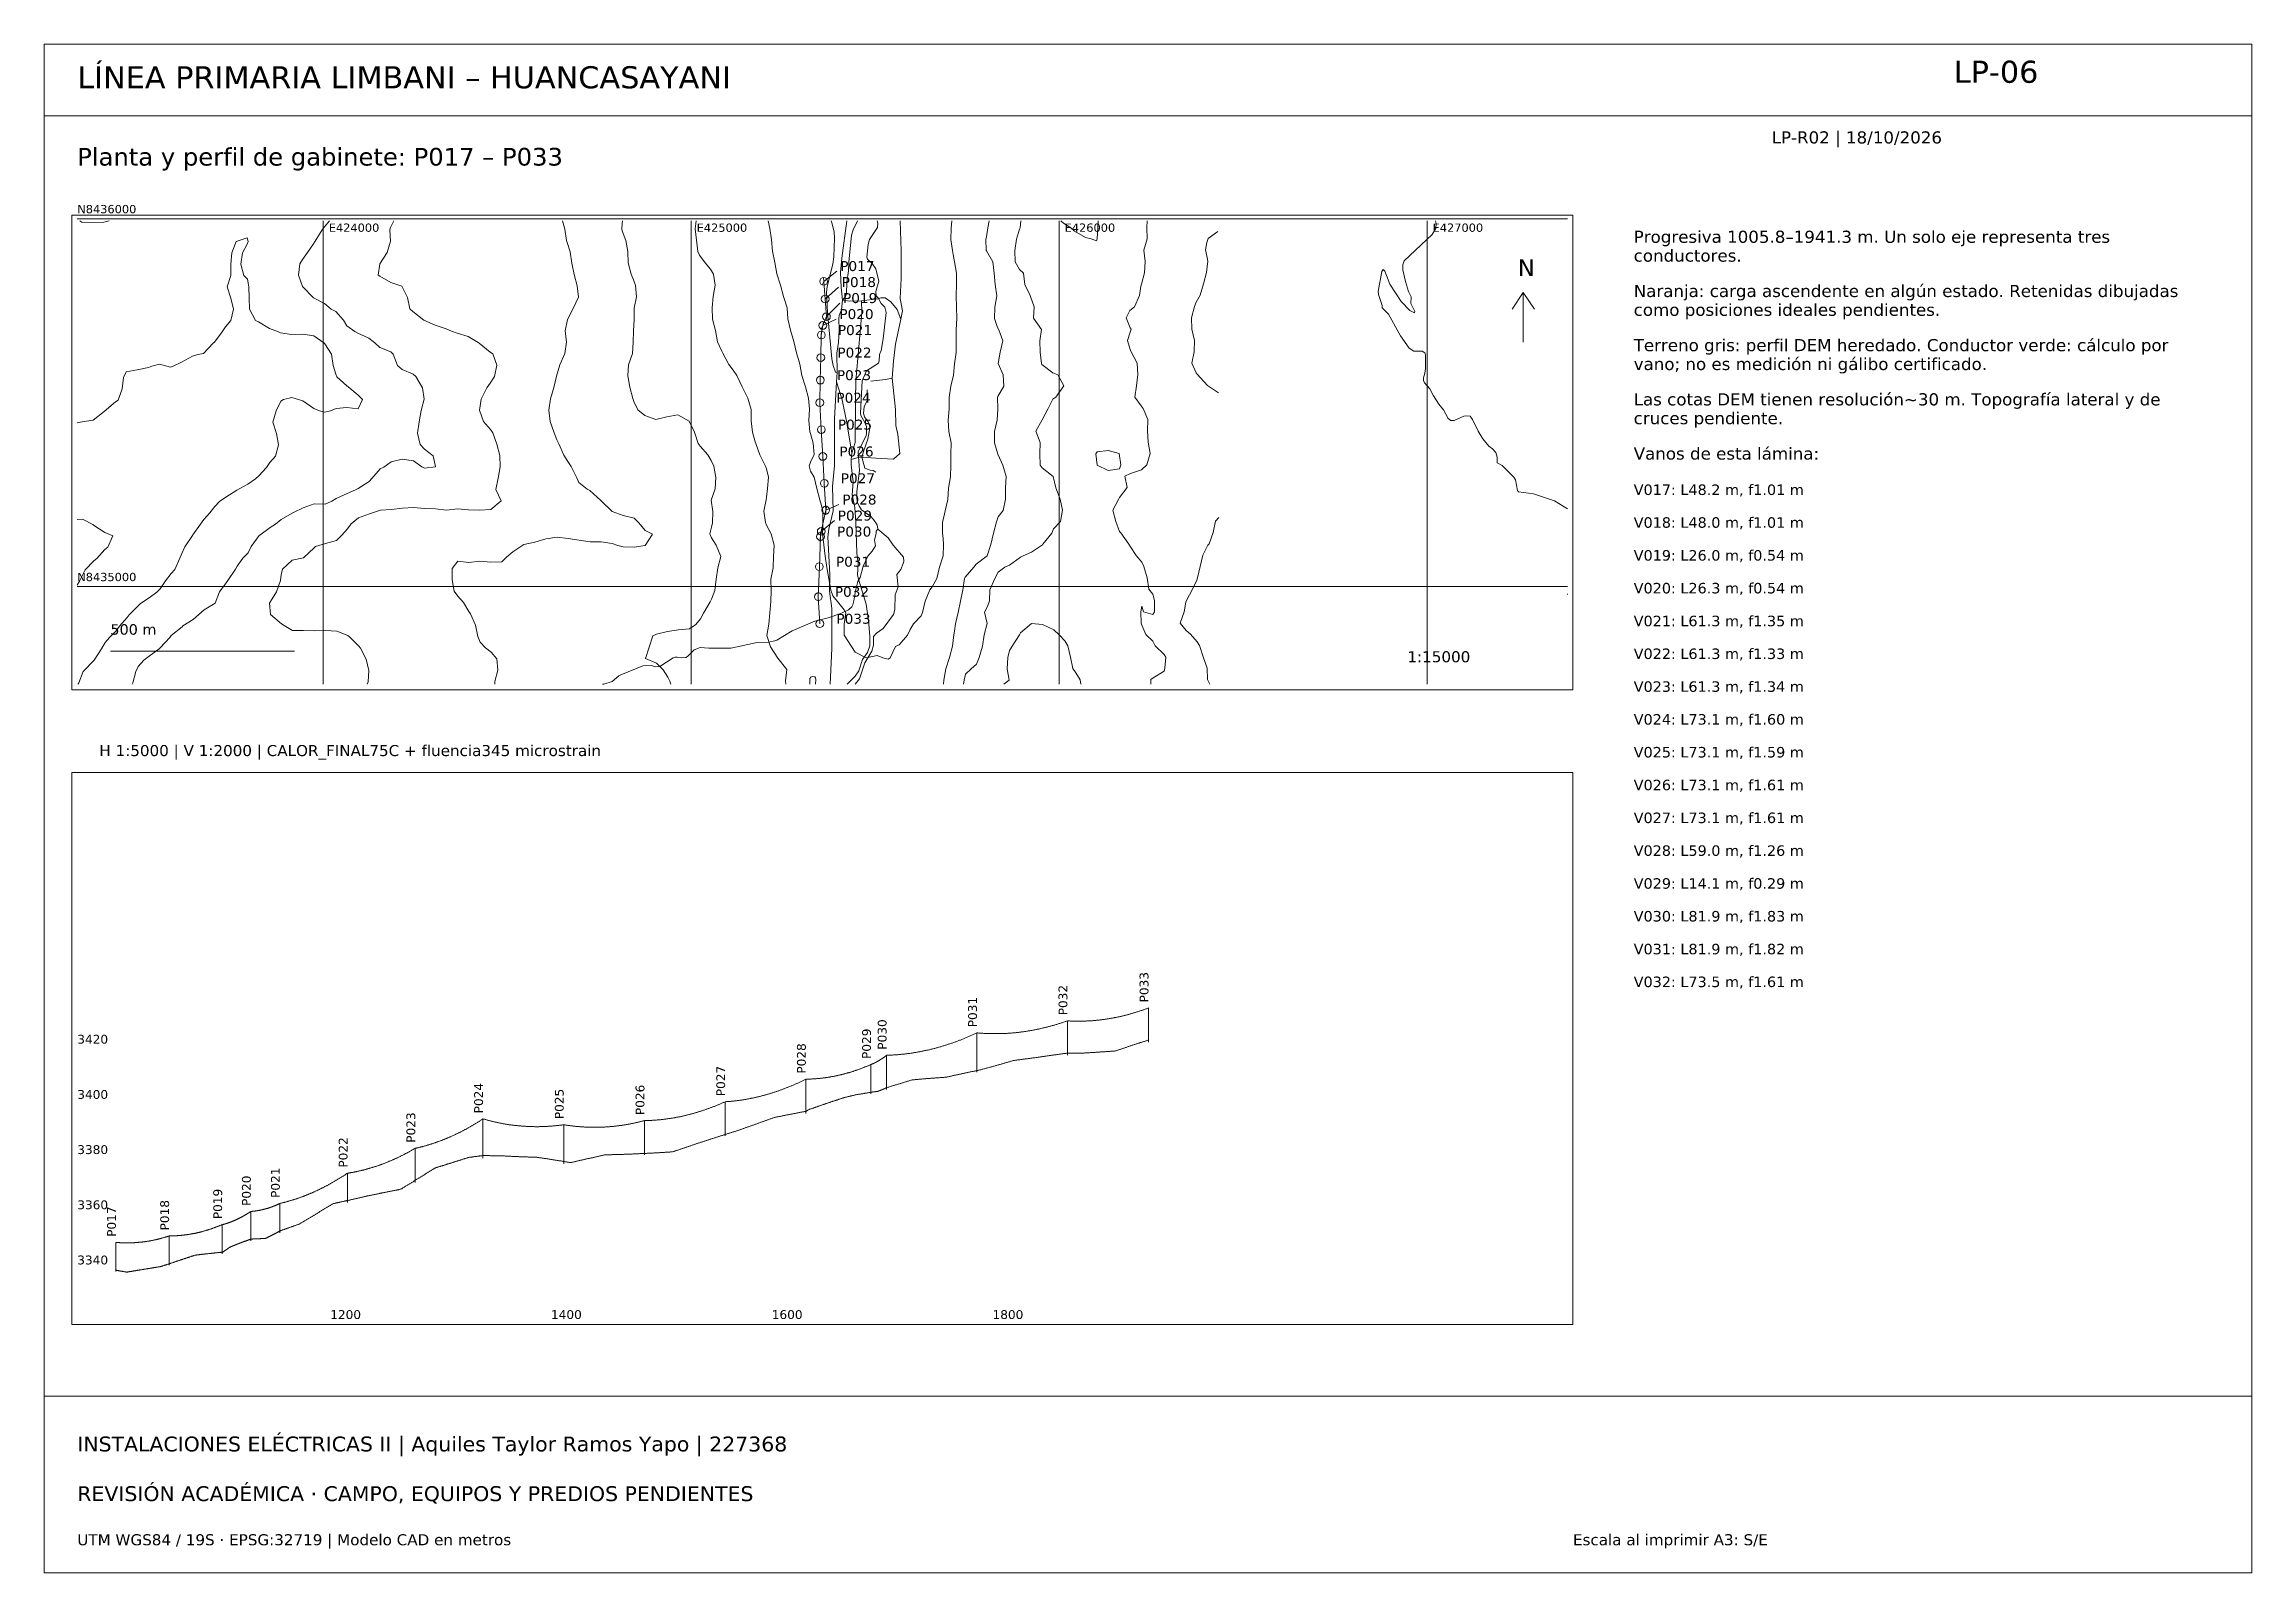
# Paper-space layout 'LP-06' of a CAD drawing. Header units: metres, sheet in millimetres. Extents: x 10 to 410, y 10 to 287.
import ezdxf

# ---------------------------------------------------------------- set-up
doc = ezdxf.new("R2010")
doc.units = ezdxf.units.M
for name, color, linetype, lineweight, true_color in [('AGUA', 7, 'Continuous', 13, 0x5ba3c5), ('ALERTA', 7, 'Continuous', 13, 0xc56b20), ('CABLE', 7, 'Continuous', 18, 0x087f8c), ('EJE', 7, 'Continuous', 18, 0x087f8c), ('GRILLA', 7, 'Continuous', 13, 0xd2dce3), ('MARCO', 7, 'Continuous', 13, 0x163b55), ('POSTES', 7, 'Continuous', 13, 0x244c65), ('RETENIDA', 7, 'Continuous', 13, 0xa77738), ('TERRENO', 7, 'Continuous', 13, 0x777777), ('TEXTO', 7, 'Continuous', 13, 0x163b55), ('VIA', 7, 'Continuous', 13, 0xa7a7a7)]:
    doc.layers.add(name, color=color, linetype=linetype, lineweight=lineweight, true_color=true_color)
doc.styles.add('LP-TEXTO', font='DejaVuSans.ttf')

psp = doc.layouts.new('LP-06')

# ---------------------------------------------------------------- texts
at = {"layer": 'ALERTA', "style": 'LP-TEXTO'}
for s, height, p in [('P019', 1.8, (154.74, 240.09)), ('P021', 1.8, (153.81, 234.29)), ('P026', 1.8, (154.08, 212.29)), ('P029', 1.8, (153.79, 200.68)), ('REVISIÓN ACADÉMICA · CAMPO, EQUIPOS Y PREDIOS PENDIENTES', 2.7, (16, 23))]:
    psp.add_text(s, height=height, dxfattribs=at).set_placement(p)
at = {"layer": 'POSTES', "style": 'LP-TEXTO'}
for s, p in [('P017', (154.24, 245.89)), ('P018', (154.51, 242.99)), ('P020', (154.08, 237.19)), ('P022', (153.72, 230.21)), ('P023', (153.63, 226.12)), ('P024', (153.54, 222.03)), ('P025', (153.81, 217.16)), ('P027', (154.34, 207.43)), ('P028', (154.61, 203.58)), ('P030', (153.66, 197.78)), ('P031', (153.46, 192.32)), ('P032', (153.26, 186.87)), ('P033', (153.54, 181.98))]:
    psp.add_text(s, height=1.8, dxfattribs=at).set_placement(p)
at = {"layer": 'TEXTO', "style": 'LP-TEXTO'}
for s, height, p in [('LÍNEA PRIMARIA LIMBANI – HUANCASAYANI', 4, (16, 279)), ('LP-06', 4, (356, 280)), ('Planta y perfil de gabinete: P017 – P033', 3.2, (16, 265)), ('LP-R02 | 18/10/2026', 2.2, (323, 269)), ('N8436000', 1.5, (16, 256.36)), ('E424000', 1.5, (61.57, 253)), ('E425000', 1.5, (128.23, 253)), ('E426000', 1.5, (194.9, 253)), ('E427000', 1.5, (261.57, 253)), ('Progresiva 1005.8–1941.3 m. Un solo eje representa tres', 2.2, (298, 251)), ('N', 3, (277, 245)), ('conductores.', 2.2, (298, 247.59)), ('como posiciones ideales pendientes.', 2.2, (298, 237.77)), ('Naranja: carga ascendente en algún estado. Retenidas dibujadas', 2.2, (298, 241.18)), ('Terreno gris: perfil DEM heredado. Conductor verde: cálculo por', 2.2, (298, 231.36)), ('vano; no es medición ni gálibo certificado.', 2.2, (298, 227.95)), ('cruces pendiente.', 2.2, (298, 218.13)), ('Las cotas DEM tienen resolución~30 m. Topografía lateral y de', 2.2, (298, 221.54)), ('Vanos de esta lámina:', 2.2, (298, 211.72)), ('V017: L48.2 m, f1.01 m', 1.9, (298, 205.31)), ('V018: L48.0 m, f1.01 m', 1.9, (298, 199.37)), ('V019: L26.0 m, f0.54 m', 1.9, (298, 193.42)), ('N8435000', 1.5, (16, 189.7)), ('V020: L26.3 m, f0.54 m', 1.9, (298, 187.48)), ('500 m', 1.9, (22, 180)), ('V021: L61.3 m, f1.35 m', 1.9, (298, 181.53)), ('1:15000', 2, (257, 175)), ('V022: L61.3 m, f1.33 m', 1.9, (298, 175.59)), ('V023: L61.3 m, f1.34 m', 1.9, (298, 169.64)), ('V024: L73.1 m, f1.60 m', 1.9, (298, 163.7)), ('H 1:5000 | V 1:2000 | CALOR_FINAL75C + fluencia345 microstrain', 2, (20, 158)), ('V025: L73.1 m, f1.59 m', 1.9, (298, 157.75)), ('V026: L73.1 m, f1.61 m', 1.9, (298, 151.81)), ('V027: L73.1 m, f1.61 m', 1.9, (298, 145.86)), ('V028: L59.0 m, f1.26 m', 1.9, (298, 139.92)), ('V029: L14.1 m, f0.29 m', 1.9, (298, 133.97)), ('V030: L81.9 m, f1.83 m', 1.9, (298, 128.03)), ('V031: L81.9 m, f1.82 m', 1.9, (298, 122.08)), ('V032: L73.5 m, f1.61 m', 1.9, (298, 116.14)), ('3420', 1.6, (16, 105.89)), ('3400', 1.6, (16, 95.89)), ('3380', 1.6, (16, 85.89)), ('3360', 1.6, (16, 75.89)), ('3340', 1.6, (16, 65.89)), ('1200', 1.6, (61.83, 56)), ('1400', 1.6, (101.83, 56)), ('1600', 1.6, (141.83, 56)), ('1800', 1.6, (181.83, 56)), ('INSTALACIONES ELÉCTRICAS II | Aquiles Taylor Ramos Yapo | 227368', 2.7, (16, 32)), ('UTM WGS84 / 19S · EPSG:32719 | Modelo CAD en metros', 2, (16, 15)), ('Escala al imprimir A3: S/E', 2, (287, 15))]:
    psp.add_text(s, height=height, dxfattribs=at).set_placement(p)
for s, p in [('P032', (195.39, 111.02)), ('P033', (210.08, 113.36)), ('P031', (179.01, 108.85)), ('P029', (159.8, 103.11)), ('P030', (162.63, 104.79)), ('P028', (148, 100.45)), ('P027', (133.38, 96.36)), ('P024', (89.51, 93.26)), ('P025', (104.13, 92.2)), ('P026', (118.76, 92.94)), ('P023', (77.24, 87.93)), ('P022', (64.97, 83.42)), ('P020', (47.44, 76.48)), ('P021', (52.7, 77.93)), ('P017', (23, 70.88)), ('P018', (32.63, 72.04)), ('P019', (42.24, 74.08))]:
    psp.add_text(s, height=1.6, rotation=90, dxfattribs=at).set_placement(p)

# ---------------------------------------------------------------- linework, layer by layer
at = {"layer": 'AGUA'}
for points in [[(161.08, 199.11), (160.93, 199.88), (160.29, 200.87), (159.72, 201.47), (158.1, 202.63), (157.65, 203.28), (157.34, 203.97), (157.26, 204.72), (157.26, 205.95), (157.75, 209.75), (157.51, 213.14), (158.93, 216.08), (158.98, 216.46), (158.98, 217.69), (158.69, 218.44), (157.95, 219.74), (157.89, 220.12), (158.22, 225.99), (158.97, 227.83), (161.15, 229.22), (161.3, 229.59), (161.36, 230.74), (161.64, 231.47), (162.04, 233.62), (162.53, 238.39), (162.29, 239.34), (161.68, 239.98), (161.14, 241.02), (160.74, 241.37), (160.7, 242.16), (161.24, 244.06), (160.71, 246.29), (160.03, 247.23), (159.18, 248.05), (159.06, 248.41), (159.31, 250.71), (159.56, 251.63), (161, 253.77), (161.03, 254.55), (160.93, 255)], [(111.18, 171), (111.41, 171.02), (112.92, 171.49), (114.11, 172.55), (114.46, 172.74), (118.49, 174.34), (120.03, 174.41), (120.78, 174.2), (121.54, 174.22), (123.98, 175.78), (124.33, 175.91), (124.69, 175.95), (125.45, 175.8), (126.24, 175.88), (126.59, 176.05), (127.78, 177.27), (128.88, 177.69), (130.42, 177.56), (134.4, 177.54), (139.18, 178.57), (141.23, 178.63), (142.4, 178.86), (142.77, 178.98), (145.5, 180.69), (149.61, 182.43), (152.08, 183.05), (154.35, 183.83), (155.72, 184.52), (156.34, 185.04), (156.53, 185.39), (156.72, 186.15), (156.98, 187.96), (157.42, 189.61), (157.83, 190.38), (158.38, 192.41), (159.26, 194.2), (160.01, 195.12), (160.61, 196.08), (160.43, 197.21), (160.77, 198.34), (160.77, 198.73), (161.08, 199.11)], [(156.92, 171), (157.71, 172), (158.72, 174.92), (159.97, 176.98), (160.29, 178.11), (160.25, 179.68), (160.81, 180.26), (162.04, 181.11), (163.87, 183.66), (164.12, 184.55), (164.22, 187.23), (164.76, 188.67), (164.5, 190.88), (165.23, 191.8), (165.65, 192.87), (165.79, 193.26), (165.73, 194.04), (163.81, 196.21), (162.94, 197.53), (161.08, 199.11)]]:
    psp.add_lwpolyline(points, dxfattribs=at)
at = {"layer": 'ALERTA'}
for centre in [(151.74, 237.63), (150.81, 234.29), (151.08, 212.29), (150.79, 198.71)]:
    psp.add_circle(centre, 0.7, dxfattribs=at)
at = {"layer": 'CABLE'}
for points in [[(195.39, 110.02), (195.51, 110.01), (195.64, 110.01), (195.76, 110), (195.88, 109.99), (196, 109.99), (196.13, 109.98), (196.25, 109.98), (196.37, 109.98), (196.49, 109.97), (196.62, 109.97), (196.74, 109.97), (196.86, 109.96), (196.98, 109.96), (197.11, 109.96), (197.23, 109.96), (197.35, 109.96), (197.47, 109.96), (197.6, 109.96), (197.72, 109.96), (197.84, 109.96), (197.96, 109.96), (198.09, 109.97), (198.21, 109.97), (198.33, 109.97), (198.45, 109.98), (198.58, 109.98), (198.7, 109.99), (198.82, 109.99), (198.94, 110), (199.06, 110), (199.19, 110.01), (199.31, 110.01), (199.43, 110.02), (199.55, 110.03), (199.68, 110.04), (199.8, 110.05), (199.92, 110.05), (200.04, 110.06), (200.17, 110.07), (200.29, 110.08), (200.41, 110.09), (200.53, 110.11), (200.66, 110.12), (200.78, 110.13), (200.9, 110.14), (201.02, 110.16), (201.15, 110.17), (201.27, 110.18), (201.39, 110.2), (201.51, 110.21), (201.64, 110.23), (201.76, 110.24), (201.88, 110.26), (202, 110.28), (202.13, 110.29), (202.25, 110.31), (202.37, 110.33), (202.49, 110.35), (202.62, 110.36), (202.74, 110.38), (202.86, 110.4), (202.98, 110.42), (203.11, 110.44), (203.23, 110.47), (203.35, 110.49), (203.47, 110.51), (203.59, 110.53), (203.72, 110.55), (203.84, 110.58), (203.96, 110.6), (204.08, 110.62), (204.21, 110.65), (204.33, 110.67), (204.45, 110.7), (204.57, 110.73), (204.7, 110.75), (204.82, 110.78), (204.94, 110.81), (205.06, 110.83), (205.19, 110.86), (205.31, 110.89), (205.43, 110.92), (205.55, 110.95), (205.68, 110.98), (205.8, 111.01), (205.92, 111.04), (206.04, 111.07), (206.17, 111.1), (206.29, 111.14), (206.41, 111.17), (206.53, 111.2), (206.66, 111.23), (206.78, 111.27), (206.9, 111.3), (207.02, 111.34), (207.15, 111.37), (207.27, 111.41), (207.39, 111.45), (207.51, 111.48), (207.64, 111.52), (207.76, 111.56), (207.88, 111.59), (208, 111.63), (208.12, 111.67), (208.25, 111.71), (208.37, 111.75), (208.49, 111.79), (208.61, 111.83), (208.74, 111.87), (208.86, 111.92), (208.98, 111.96), (209.1, 112), (209.23, 112.04), (209.35, 112.09), (209.47, 112.13), (209.59, 112.17), (209.72, 112.22), (209.84, 112.26), (209.96, 112.31), (210.08, 112.36)], [(179.01, 107.85), (179.15, 107.83), (179.28, 107.82), (179.42, 107.81), (179.56, 107.8), (179.69, 107.79), (179.83, 107.78), (179.97, 107.77), (180.1, 107.77), (180.24, 107.76), (180.38, 107.75), (180.51, 107.74), (180.65, 107.74), (180.79, 107.73), (180.92, 107.73), (181.06, 107.72), (181.2, 107.72), (181.33, 107.71), (181.47, 107.71), (181.6, 107.71), (181.74, 107.7), (181.88, 107.7), (182.01, 107.7), (182.15, 107.7), (182.29, 107.7), (182.42, 107.7), (182.56, 107.7), (182.7, 107.7), (182.83, 107.7), (182.97, 107.71), (183.11, 107.71), (183.24, 107.71), (183.38, 107.72), (183.52, 107.72), (183.65, 107.72), (183.79, 107.73), (183.93, 107.74), (184.06, 107.74), (184.2, 107.75), (184.34, 107.76), (184.47, 107.76), (184.61, 107.77), (184.74, 107.78), (184.88, 107.79), (185.02, 107.8), (185.15, 107.81), (185.29, 107.82), (185.43, 107.83), (185.56, 107.84), (185.7, 107.86), (185.84, 107.87), (185.97, 107.88), (186.11, 107.9), (186.25, 107.91), (186.38, 107.93), (186.52, 107.94), (186.66, 107.96), (186.79, 107.97), (186.93, 107.99), (187.07, 108.01), (187.2, 108.02), (187.34, 108.04), (187.47, 108.06), (187.61, 108.08), (187.75, 108.1), (187.88, 108.12), (188.02, 108.14), (188.16, 108.16), (188.29, 108.19), (188.43, 108.21), (188.57, 108.23), (188.7, 108.25), (188.84, 108.28), (188.98, 108.3), (189.11, 108.33), (189.25, 108.35), (189.39, 108.38), (189.52, 108.4), (189.66, 108.43), (189.8, 108.46), (189.93, 108.49), (190.07, 108.52), (190.2, 108.54), (190.34, 108.57), (190.48, 108.6), (190.61, 108.63), (190.75, 108.67), (190.89, 108.7), (191.02, 108.73), (191.16, 108.76), (191.3, 108.79), (191.43, 108.83), (191.57, 108.86), (191.71, 108.9), (191.84, 108.93), (191.98, 108.97), (192.12, 109), (192.25, 109.04), (192.39, 109.08), (192.53, 109.11), (192.66, 109.15), (192.8, 109.19), (192.93, 109.23), (193.07, 109.27), (193.21, 109.31), (193.34, 109.35), (193.48, 109.39), (193.62, 109.43), (193.75, 109.47), (193.89, 109.52), (194.03, 109.56), (194.16, 109.6), (194.3, 109.65), (194.44, 109.69), (194.57, 109.74), (194.71, 109.78), (194.85, 109.83), (194.98, 109.88), (195.12, 109.92), (195.26, 109.97), (195.39, 110.02)], [(162.63, 103.79), (162.77, 103.79), (162.9, 103.79), (163.04, 103.8), (163.18, 103.8), (163.31, 103.81), (163.45, 103.82), (163.59, 103.82), (163.72, 103.83), (163.86, 103.84), (164, 103.85), (164.13, 103.85), (164.27, 103.86), (164.41, 103.87), (164.54, 103.88), (164.68, 103.89), (164.82, 103.91), (164.95, 103.92), (165.09, 103.93), (165.22, 103.94), (165.36, 103.96), (165.5, 103.97), (165.63, 103.98), (165.77, 104), (165.91, 104.01), (166.04, 104.03), (166.18, 104.05), (166.32, 104.06), (166.45, 104.08), (166.59, 104.1), (166.73, 104.12), (166.86, 104.13), (167, 104.15), (167.14, 104.17), (167.27, 104.19), (167.41, 104.22), (167.55, 104.24), (167.68, 104.26), (167.82, 104.28), (167.95, 104.3), (168.09, 104.33), (168.23, 104.35), (168.36, 104.38), (168.5, 104.4), (168.64, 104.43), (168.77, 104.45), (168.91, 104.48), (169.05, 104.51), (169.18, 104.53), (169.32, 104.56), (169.46, 104.59), (169.59, 104.62), (169.73, 104.65), (169.87, 104.68), (170, 104.71), (170.14, 104.74), (170.28, 104.77), (170.41, 104.8), (170.55, 104.84), (170.68, 104.87), (170.82, 104.9), (170.96, 104.94), (171.09, 104.97), (171.23, 105.01), (171.37, 105.04), (171.5, 105.08), (171.64, 105.11), (171.78, 105.15), (171.91, 105.19), (172.05, 105.23), (172.19, 105.27), (172.32, 105.3), (172.46, 105.34), (172.6, 105.38), (172.73, 105.42), (172.87, 105.47), (173.01, 105.51), (173.14, 105.55), (173.28, 105.59), (173.41, 105.64), (173.55, 105.68), (173.69, 105.72), (173.82, 105.77), (173.96, 105.81), (174.1, 105.86), (174.23, 105.91), (174.37, 105.95), (174.51, 106), (174.64, 106.05), (174.78, 106.1), (174.92, 106.14), (175.05, 106.19), (175.19, 106.24), (175.33, 106.29), (175.46, 106.34), (175.6, 106.4), (175.74, 106.45), (175.87, 106.5), (176.01, 106.55), (176.14, 106.61), (176.28, 106.66), (176.42, 106.72), (176.55, 106.77), (176.69, 106.83), (176.83, 106.88), (176.96, 106.94), (177.1, 107), (177.24, 107.05), (177.37, 107.11), (177.51, 107.17), (177.65, 107.23), (177.78, 107.29), (177.92, 107.35), (178.06, 107.41), (178.19, 107.47), (178.33, 107.53), (178.47, 107.59), (178.6, 107.66), (178.74, 107.72), (178.87, 107.78), (179.01, 107.85)], [(148, 99.45), (148.1, 99.45), (148.2, 99.46), (148.3, 99.46), (148.39, 99.46), (148.49, 99.46), (148.59, 99.47), (148.69, 99.47), (148.79, 99.47), (148.89, 99.48), (148.98, 99.48), (149.08, 99.49), (149.18, 99.49), (149.28, 99.5), (149.38, 99.5), (149.48, 99.51), (149.57, 99.52), (149.67, 99.52), (149.77, 99.53), (149.87, 99.54), (149.97, 99.55), (150.07, 99.55), (150.16, 99.56), (150.26, 99.57), (150.36, 99.58), (150.46, 99.59), (150.56, 99.6), (150.66, 99.61), (150.75, 99.62), (150.85, 99.63), (150.95, 99.64), (151.05, 99.66), (151.15, 99.67), (151.25, 99.68), (151.34, 99.69), (151.44, 99.71), (151.54, 99.72), (151.64, 99.73), (151.74, 99.75), (151.84, 99.76), (151.93, 99.78), (152.03, 99.79), (152.13, 99.81), (152.23, 99.82), (152.33, 99.84), (152.43, 99.86), (152.52, 99.87), (152.62, 99.89), (152.72, 99.91), (152.82, 99.93), (152.92, 99.95), (153.02, 99.96), (153.11, 99.98), (153.21, 100), (153.31, 100.02), (153.41, 100.04), (153.51, 100.06), (153.61, 100.08), (153.7, 100.11), (153.8, 100.13), (153.9, 100.15), (154, 100.17), (154.1, 100.19), (154.2, 100.22), (154.29, 100.24), (154.39, 100.26), (154.49, 100.29), (154.59, 100.31), (154.69, 100.34), (154.79, 100.36), (154.88, 100.39), (154.98, 100.41), (155.08, 100.44), (155.18, 100.47), (155.28, 100.49), (155.38, 100.52), (155.47, 100.55), (155.57, 100.58), (155.67, 100.6), (155.77, 100.63), (155.87, 100.66), (155.97, 100.69), (156.07, 100.72), (156.16, 100.75), (156.26, 100.78), (156.36, 100.81), (156.46, 100.84), (156.56, 100.87), (156.66, 100.91), (156.75, 100.94), (156.85, 100.97), (156.95, 101), (157.05, 101.04), (157.15, 101.07), (157.25, 101.1), (157.34, 101.14), (157.44, 101.17), (157.54, 101.21), (157.64, 101.24), (157.74, 101.28), (157.84, 101.32), (157.93, 101.35), (158.03, 101.39), (158.13, 101.43), (158.23, 101.46), (158.33, 101.5), (158.43, 101.54), (158.52, 101.58), (158.62, 101.62), (158.72, 101.66), (158.82, 101.7), (158.92, 101.74), (159.02, 101.78), (159.11, 101.82), (159.21, 101.86), (159.31, 101.9), (159.41, 101.94), (159.51, 101.98), (159.61, 102.02), (159.7, 102.07), (159.8, 102.11)], [(159.8, 102.11), (159.83, 102.12), (159.85, 102.13), (159.87, 102.14), (159.9, 102.15), (159.92, 102.16), (159.94, 102.17), (159.97, 102.18), (159.99, 102.19), (160.01, 102.2), (160.04, 102.21), (160.06, 102.22), (160.09, 102.23), (160.11, 102.24), (160.13, 102.25), (160.16, 102.26), (160.18, 102.27), (160.2, 102.28), (160.23, 102.29), (160.25, 102.3), (160.27, 102.31), (160.3, 102.32), (160.32, 102.33), (160.34, 102.34), (160.37, 102.35), (160.39, 102.36), (160.42, 102.37), (160.44, 102.39), (160.46, 102.4), (160.49, 102.41), (160.51, 102.42), (160.53, 102.43), (160.56, 102.44), (160.58, 102.45), (160.6, 102.47), (160.63, 102.48), (160.65, 102.49), (160.67, 102.5), (160.7, 102.51), (160.72, 102.53), (160.75, 102.54), (160.77, 102.55), (160.79, 102.56), (160.82, 102.58), (160.84, 102.59), (160.86, 102.6), (160.89, 102.61), (160.91, 102.63), (160.93, 102.64), (160.96, 102.65), (160.98, 102.67), (161, 102.68), (161.03, 102.69), (161.05, 102.71), (161.08, 102.72), (161.1, 102.73), (161.12, 102.75), (161.15, 102.76), (161.17, 102.77), (161.19, 102.79), (161.22, 102.8), (161.24, 102.82), (161.26, 102.83), (161.29, 102.84), (161.31, 102.86), (161.33, 102.87), (161.36, 102.89), (161.38, 102.9), (161.41, 102.92), (161.43, 102.93), (161.45, 102.95), (161.48, 102.96), (161.5, 102.97), (161.52, 102.99), (161.55, 103), (161.57, 103.02), (161.59, 103.04), (161.62, 103.05), (161.64, 103.07), (161.66, 103.08), (161.69, 103.1), (161.71, 103.11), (161.74, 103.13), (161.76, 103.14), (161.78, 103.16), (161.81, 103.18), (161.83, 103.19), (161.85, 103.21), (161.88, 103.22), (161.9, 103.24), (161.92, 103.26), (161.95, 103.27), (161.97, 103.29), (161.99, 103.31), (162.02, 103.32), (162.04, 103.34), (162.07, 103.36), (162.09, 103.37), (162.11, 103.39), (162.14, 103.41), (162.16, 103.42), (162.18, 103.44), (162.21, 103.46), (162.23, 103.48), (162.25, 103.49), (162.28, 103.51), (162.3, 103.53), (162.32, 103.55), (162.35, 103.56), (162.37, 103.58), (162.4, 103.6), (162.42, 103.62), (162.44, 103.64), (162.47, 103.66), (162.49, 103.67), (162.51, 103.69), (162.54, 103.71), (162.56, 103.73), (162.58, 103.75), (162.61, 103.77), (162.63, 103.79)], [(133.38, 95.36), (133.5, 95.37), (133.62, 95.38), (133.74, 95.39), (133.87, 95.39), (133.99, 95.4), (134.11, 95.41), (134.23, 95.42), (134.35, 95.43), (134.47, 95.45), (134.6, 95.46), (134.72, 95.47), (134.84, 95.48), (134.96, 95.49), (135.08, 95.51), (135.21, 95.52), (135.33, 95.54), (135.45, 95.55), (135.57, 95.57), (135.69, 95.58), (135.82, 95.6), (135.94, 95.61), (136.06, 95.63), (136.18, 95.65), (136.3, 95.67), (136.42, 95.68), (136.55, 95.7), (136.67, 95.72), (136.79, 95.74), (136.91, 95.76), (137.03, 95.78), (137.16, 95.8), (137.28, 95.82), (137.4, 95.85), (137.52, 95.87), (137.64, 95.89), (137.76, 95.91), (137.89, 95.94), (138.01, 95.96), (138.13, 95.99), (138.25, 96.01), (138.37, 96.04), (138.5, 96.06), (138.62, 96.09), (138.74, 96.11), (138.86, 96.14), (138.98, 96.17), (139.11, 96.2), (139.23, 96.23), (139.35, 96.25), (139.47, 96.28), (139.59, 96.31), (139.71, 96.34), (139.84, 96.37), (139.96, 96.41), (140.08, 96.44), (140.2, 96.47), (140.32, 96.5), (140.45, 96.53), (140.57, 96.57), (140.69, 96.6), (140.81, 96.64), (140.93, 96.67), (141.05, 96.71), (141.18, 96.74), (141.3, 96.78), (141.42, 96.81), (141.54, 96.85), (141.66, 96.89), (141.79, 96.93), (141.91, 96.96), (142.03, 97), (142.15, 97.04), (142.27, 97.08), (142.39, 97.12), (142.52, 97.16), (142.64, 97.2), (142.76, 97.25), (142.88, 97.29), (143, 97.33), (143.13, 97.37), (143.25, 97.42), (143.37, 97.46), (143.49, 97.5), (143.61, 97.55), (143.74, 97.59), (143.86, 97.64), (143.98, 97.68), (144.1, 97.73), (144.22, 97.78), (144.34, 97.82), (144.47, 97.87), (144.59, 97.92), (144.71, 97.97), (144.83, 98.02), (144.95, 98.07), (145.08, 98.12), (145.2, 98.17), (145.32, 98.22), (145.44, 98.27), (145.56, 98.32), (145.68, 98.37), (145.81, 98.43), (145.93, 98.48), (146.05, 98.53), (146.17, 98.59), (146.29, 98.64), (146.42, 98.7), (146.54, 98.75), (146.66, 98.81), (146.78, 98.87), (146.9, 98.92), (147.03, 98.98), (147.15, 99.04), (147.27, 99.09), (147.39, 99.15), (147.51, 99.21), (147.63, 99.27), (147.76, 99.33), (147.88, 99.39), (148, 99.45)], [(77.24, 86.93), (77.35, 86.95), (77.45, 86.97), (77.55, 87), (77.65, 87.02), (77.75, 87.04), (77.86, 87.07), (77.96, 87.09), (78.06, 87.12), (78.16, 87.14), (78.27, 87.17), (78.37, 87.19), (78.47, 87.22), (78.57, 87.25), (78.67, 87.27), (78.78, 87.3), (78.88, 87.33), (78.98, 87.36), (79.08, 87.38), (79.19, 87.41), (79.29, 87.44), (79.39, 87.47), (79.49, 87.5), (79.59, 87.53), (79.7, 87.56), (79.8, 87.6), (79.9, 87.63), (80, 87.66), (80.11, 87.69), (80.21, 87.72), (80.31, 87.76), (80.41, 87.79), (80.51, 87.82), (80.62, 87.86), (80.72, 87.89), (80.82, 87.93), (80.92, 87.96), (81.03, 88), (81.13, 88.03), (81.23, 88.07), (81.33, 88.11), (81.43, 88.14), (81.54, 88.18), (81.64, 88.22), (81.74, 88.26), (81.84, 88.3), (81.95, 88.34), (82.05, 88.37), (82.15, 88.41), (82.25, 88.45), (82.36, 88.5), (82.46, 88.54), (82.56, 88.58), (82.66, 88.62), (82.76, 88.66), (82.87, 88.7), (82.97, 88.75), (83.07, 88.79), (83.17, 88.83), (83.28, 88.88), (83.38, 88.92), (83.48, 88.96), (83.58, 89.01), (83.68, 89.05), (83.79, 89.1), (83.89, 89.15), (83.99, 89.19), (84.09, 89.24), (84.2, 89.29), (84.3, 89.33), (84.4, 89.38), (84.5, 89.43), (84.6, 89.48), (84.71, 89.53), (84.81, 89.58), (84.91, 89.63), (85.01, 89.68), (85.12, 89.73), (85.22, 89.78), (85.32, 89.83), (85.42, 89.88), (85.52, 89.93), (85.63, 89.99), (85.73, 90.04), (85.83, 90.09), (85.93, 90.15), (86.04, 90.2), (86.14, 90.25), (86.24, 90.31), (86.34, 90.36), (86.45, 90.42), (86.55, 90.47), (86.65, 90.53), (86.75, 90.59), (86.85, 90.64), (86.96, 90.7), (87.06, 90.76), (87.16, 90.82), (87.26, 90.88), (87.37, 90.93), (87.47, 90.99), (87.57, 91.05), (87.67, 91.11), (87.77, 91.17), (87.88, 91.23), (87.98, 91.3), (88.08, 91.36), (88.18, 91.42), (88.29, 91.48), (88.39, 91.54), (88.49, 91.61), (88.59, 91.67), (88.69, 91.73), (88.8, 91.8), (88.9, 91.86), (89, 91.93), (89.1, 91.99), (89.21, 92.06), (89.31, 92.12), (89.41, 92.19), (89.51, 92.26)], [(89.51, 92.26), (89.63, 92.22), (89.76, 92.19), (89.88, 92.15), (90, 92.12), (90.12, 92.09), (90.24, 92.05), (90.37, 92.02), (90.49, 91.99), (90.61, 91.96), (90.73, 91.92), (90.85, 91.89), (90.97, 91.86), (91.1, 91.83), (91.22, 91.8), (91.34, 91.78), (91.46, 91.75), (91.58, 91.72), (91.71, 91.69), (91.83, 91.66), (91.95, 91.64), (92.07, 91.61), (92.19, 91.58), (92.31, 91.56), (92.44, 91.53), (92.56, 91.51), (92.68, 91.49), (92.8, 91.46), (92.92, 91.44), (93.05, 91.42), (93.17, 91.39), (93.29, 91.37), (93.41, 91.35), (93.53, 91.33), (93.66, 91.31), (93.78, 91.29), (93.9, 91.27), (94.02, 91.25), (94.14, 91.23), (94.26, 91.21), (94.39, 91.19), (94.51, 91.18), (94.63, 91.16), (94.75, 91.14), (94.87, 91.13), (95, 91.11), (95.12, 91.1), (95.24, 91.08), (95.36, 91.07), (95.48, 91.05), (95.6, 91.04), (95.73, 91.03), (95.85, 91.01), (95.97, 91), (96.09, 90.99), (96.21, 90.98), (96.34, 90.97), (96.46, 90.96), (96.58, 90.95), (96.7, 90.94), (96.82, 90.93), (96.95, 90.92), (97.07, 90.91), (97.19, 90.91), (97.31, 90.9), (97.43, 90.89), (97.55, 90.89), (97.68, 90.88), (97.8, 90.87), (97.92, 90.87), (98.04, 90.86), (98.16, 90.86), (98.29, 90.86), (98.41, 90.85), (98.53, 90.85), (98.65, 90.85), (98.77, 90.85), (98.89, 90.84), (99.02, 90.84), (99.14, 90.84), (99.26, 90.84), (99.38, 90.84), (99.5, 90.84), (99.63, 90.84), (99.75, 90.85), (99.87, 90.85), (99.99, 90.85), (100.11, 90.85), (100.24, 90.86), (100.36, 90.86), (100.48, 90.86), (100.6, 90.87), (100.72, 90.87), (100.84, 90.88), (100.97, 90.89), (101.09, 90.89), (101.21, 90.9), (101.33, 90.91), (101.45, 90.91), (101.58, 90.92), (101.7, 90.93), (101.82, 90.94), (101.94, 90.95), (102.06, 90.96), (102.18, 90.97), (102.31, 90.98), (102.43, 90.99), (102.55, 91), (102.67, 91.02), (102.79, 91.03), (102.92, 91.04), (103.04, 91.06), (103.16, 91.07), (103.28, 91.08), (103.4, 91.1), (103.53, 91.12), (103.65, 91.13), (103.77, 91.15), (103.89, 91.16), (104.01, 91.18), (104.13, 91.2)], [(118.76, 91.94), (118.88, 91.95), (119, 91.95), (119.12, 91.95), (119.24, 91.95), (119.37, 91.96), (119.49, 91.96), (119.61, 91.97), (119.73, 91.97), (119.85, 91.98), (119.97, 91.98), (120.1, 91.99), (120.22, 92), (120.34, 92), (120.46, 92.01), (120.58, 92.02), (120.71, 92.03), (120.83, 92.04), (120.95, 92.05), (121.07, 92.06), (121.19, 92.07), (121.32, 92.08), (121.44, 92.09), (121.56, 92.1), (121.68, 92.11), (121.8, 92.13), (121.92, 92.14), (122.05, 92.15), (122.17, 92.17), (122.29, 92.18), (122.41, 92.2), (122.53, 92.21), (122.66, 92.23), (122.78, 92.24), (122.9, 92.26), (123.02, 92.28), (123.14, 92.3), (123.26, 92.31), (123.39, 92.33), (123.51, 92.35), (123.63, 92.37), (123.75, 92.39), (123.87, 92.41), (124, 92.43), (124.12, 92.45), (124.24, 92.47), (124.36, 92.5), (124.48, 92.52), (124.6, 92.54), (124.73, 92.56), (124.85, 92.59), (124.97, 92.61), (125.09, 92.64), (125.21, 92.66), (125.34, 92.69), (125.46, 92.71), (125.58, 92.74), (125.7, 92.77), (125.82, 92.79), (125.95, 92.82), (126.07, 92.85), (126.19, 92.88), (126.31, 92.91), (126.43, 92.94), (126.55, 92.97), (126.68, 93), (126.8, 93.03), (126.92, 93.06), (127.04, 93.09), (127.16, 93.12), (127.29, 93.16), (127.41, 93.19), (127.53, 93.22), (127.65, 93.26), (127.77, 93.29), (127.89, 93.33), (128.02, 93.36), (128.14, 93.4), (128.26, 93.43), (128.38, 93.47), (128.5, 93.51), (128.63, 93.55), (128.75, 93.58), (128.87, 93.62), (128.99, 93.66), (129.11, 93.7), (129.24, 93.74), (129.36, 93.78), (129.48, 93.82), (129.6, 93.86), (129.72, 93.9), (129.84, 93.95), (129.97, 93.99), (130.09, 94.03), (130.21, 94.07), (130.33, 94.12), (130.45, 94.16), (130.58, 94.21), (130.7, 94.25), (130.82, 94.3), (130.94, 94.34), (131.06, 94.39), (131.18, 94.44), (131.31, 94.49), (131.43, 94.53), (131.55, 94.58), (131.67, 94.63), (131.79, 94.68), (131.92, 94.73), (132.04, 94.78), (132.16, 94.83), (132.28, 94.88), (132.4, 94.93), (132.53, 94.99), (132.65, 95.04), (132.77, 95.09), (132.89, 95.14), (133.01, 95.2), (133.13, 95.25), (133.26, 95.31), (133.38, 95.36)], [(104.13, 91.2), (104.26, 91.18), (104.38, 91.16), (104.5, 91.14), (104.62, 91.12), (104.74, 91.1), (104.87, 91.08), (104.99, 91.07), (105.11, 91.05), (105.23, 91.03), (105.35, 91.02), (105.47, 91), (105.6, 90.99), (105.72, 90.97), (105.84, 90.96), (105.96, 90.94), (106.08, 90.93), (106.21, 90.92), (106.33, 90.9), (106.45, 90.89), (106.57, 90.88), (106.69, 90.87), (106.82, 90.86), (106.94, 90.85), (107.06, 90.84), (107.18, 90.83), (107.3, 90.82), (107.42, 90.81), (107.55, 90.8), (107.67, 90.79), (107.79, 90.79), (107.91, 90.78), (108.03, 90.77), (108.16, 90.77), (108.28, 90.76), (108.4, 90.76), (108.52, 90.75), (108.64, 90.75), (108.76, 90.74), (108.89, 90.74), (109.01, 90.74), (109.13, 90.74), (109.25, 90.73), (109.37, 90.73), (109.5, 90.73), (109.62, 90.73), (109.74, 90.73), (109.86, 90.73), (109.98, 90.73), (110.1, 90.73), (110.23, 90.73), (110.35, 90.74), (110.47, 90.74), (110.59, 90.74), (110.71, 90.74), (110.84, 90.75), (110.96, 90.75), (111.08, 90.76), (111.2, 90.76), (111.32, 90.77), (111.45, 90.77), (111.57, 90.78), (111.69, 90.79), (111.81, 90.79), (111.93, 90.8), (112.05, 90.81), (112.18, 90.82), (112.3, 90.83), (112.42, 90.84), (112.54, 90.85), (112.66, 90.86), (112.79, 90.87), (112.91, 90.88), (113.03, 90.89), (113.15, 90.9), (113.27, 90.92), (113.39, 90.93), (113.52, 90.94), (113.64, 90.96), (113.76, 90.97), (113.88, 90.99), (114, 91), (114.13, 91.02), (114.25, 91.03), (114.37, 91.05), (114.49, 91.07), (114.61, 91.08), (114.74, 91.1), (114.86, 91.12), (114.98, 91.14), (115.1, 91.16), (115.22, 91.18), (115.34, 91.2), (115.47, 91.22), (115.59, 91.24), (115.71, 91.26), (115.83, 91.28), (115.95, 91.31), (116.08, 91.33), (116.2, 91.35), (116.32, 91.38), (116.44, 91.4), (116.56, 91.43), (116.68, 91.45), (116.81, 91.48), (116.93, 91.5), (117.05, 91.53), (117.17, 91.55), (117.29, 91.58), (117.42, 91.61), (117.54, 91.64), (117.66, 91.67), (117.78, 91.7), (117.9, 91.73), (118.03, 91.76), (118.15, 91.79), (118.27, 91.82), (118.39, 91.85), (118.51, 91.88), (118.63, 91.91), (118.76, 91.94)], [(64.97, 82.42), (65.08, 82.43), (65.18, 82.45), (65.28, 82.47), (65.38, 82.48), (65.48, 82.5), (65.59, 82.52), (65.69, 82.54), (65.79, 82.55), (65.89, 82.57), (66, 82.59), (66.1, 82.61), (66.2, 82.63), (66.3, 82.65), (66.4, 82.67), (66.51, 82.69), (66.61, 82.71), (66.71, 82.73), (66.81, 82.76), (66.92, 82.78), (67.02, 82.8), (67.12, 82.82), (67.22, 82.85), (67.32, 82.87), (67.43, 82.89), (67.53, 82.92), (67.63, 82.94), (67.73, 82.97), (67.84, 82.99), (67.94, 83.02), (68.04, 83.05), (68.14, 83.07), (68.25, 83.1), (68.35, 83.13), (68.45, 83.16), (68.55, 83.18), (68.65, 83.21), (68.76, 83.24), (68.86, 83.27), (68.96, 83.3), (69.06, 83.33), (69.17, 83.36), (69.27, 83.39), (69.37, 83.42), (69.47, 83.45), (69.57, 83.48), (69.68, 83.52), (69.78, 83.55), (69.88, 83.58), (69.98, 83.62), (70.09, 83.65), (70.19, 83.68), (70.29, 83.72), (70.39, 83.75), (70.49, 83.79), (70.6, 83.82), (70.7, 83.86), (70.8, 83.89), (70.9, 83.93), (71.01, 83.97), (71.11, 84.01), (71.21, 84.04), (71.31, 84.08), (71.41, 84.12), (71.52, 84.16), (71.62, 84.2), (71.72, 84.24), (71.82, 84.28), (71.93, 84.32), (72.03, 84.36), (72.13, 84.4), (72.23, 84.44), (72.34, 84.48), (72.44, 84.52), (72.54, 84.57), (72.64, 84.61), (72.74, 84.65), (72.85, 84.7), (72.95, 84.74), (73.05, 84.79), (73.15, 84.83), (73.26, 84.88), (73.36, 84.92), (73.46, 84.97), (73.56, 85.01), (73.66, 85.06), (73.77, 85.11), (73.87, 85.15), (73.97, 85.2), (74.07, 85.25), (74.18, 85.3), (74.28, 85.35), (74.38, 85.4), (74.48, 85.45), (74.58, 85.5), (74.69, 85.55), (74.79, 85.6), (74.89, 85.65), (74.99, 85.7), (75.1, 85.75), (75.2, 85.8), (75.3, 85.86), (75.4, 85.91), (75.5, 85.96), (75.61, 86.02), (75.71, 86.07), (75.81, 86.13), (75.91, 86.18), (76.02, 86.24), (76.12, 86.29), (76.22, 86.35), (76.32, 86.4), (76.42, 86.46), (76.53, 86.52), (76.63, 86.57), (76.73, 86.63), (76.83, 86.69), (76.94, 86.75), (77.04, 86.81), (77.14, 86.87), (77.24, 86.93)], [(52.7, 76.93), (52.81, 76.96), (52.91, 76.98), (53.01, 77), (53.11, 77.03), (53.21, 77.05), (53.32, 77.08), (53.42, 77.11), (53.52, 77.13), (53.62, 77.16), (53.73, 77.19), (53.83, 77.21), (53.93, 77.24), (54.03, 77.27), (54.14, 77.3), (54.24, 77.33), (54.34, 77.35), (54.44, 77.38), (54.54, 77.41), (54.65, 77.44), (54.75, 77.47), (54.85, 77.51), (54.95, 77.54), (55.06, 77.57), (55.16, 77.6), (55.26, 77.63), (55.36, 77.67), (55.46, 77.7), (55.57, 77.73), (55.67, 77.77), (55.77, 77.8), (55.87, 77.84), (55.98, 77.87), (56.08, 77.91), (56.18, 77.94), (56.28, 77.98), (56.38, 78.01), (56.49, 78.05), (56.59, 78.09), (56.69, 78.13), (56.79, 78.16), (56.9, 78.2), (57, 78.24), (57.1, 78.28), (57.2, 78.32), (57.3, 78.36), (57.41, 78.4), (57.51, 78.44), (57.61, 78.48), (57.71, 78.52), (57.82, 78.56), (57.92, 78.61), (58.02, 78.65), (58.12, 78.69), (58.23, 78.74), (58.33, 78.78), (58.43, 78.82), (58.53, 78.87), (58.63, 78.91), (58.74, 78.96), (58.84, 79), (58.94, 79.05), (59.04, 79.09), (59.15, 79.14), (59.25, 79.19), (59.35, 79.24), (59.45, 79.28), (59.55, 79.33), (59.66, 79.38), (59.76, 79.43), (59.86, 79.48), (59.96, 79.53), (60.07, 79.58), (60.17, 79.63), (60.27, 79.68), (60.37, 79.73), (60.47, 79.78), (60.58, 79.83), (60.68, 79.89), (60.78, 79.94), (60.88, 79.99), (60.99, 80.04), (61.09, 80.1), (61.19, 80.15), (61.29, 80.21), (61.39, 80.26), (61.5, 80.32), (61.6, 80.37), (61.7, 80.43), (61.8, 80.48), (61.91, 80.54), (62.01, 80.6), (62.11, 80.66), (62.21, 80.71), (62.31, 80.77), (62.42, 80.83), (62.52, 80.89), (62.62, 80.95), (62.72, 81.01), (62.83, 81.07), (62.93, 81.13), (63.03, 81.19), (63.13, 81.25), (63.24, 81.31), (63.34, 81.38), (63.44, 81.44), (63.54, 81.5), (63.64, 81.56), (63.75, 81.63), (63.85, 81.69), (63.95, 81.76), (64.05, 81.82), (64.16, 81.89), (64.26, 81.95), (64.36, 82.02), (64.46, 82.08), (64.56, 82.15), (64.67, 82.22), (64.77, 82.28), (64.87, 82.35), (64.97, 82.42)], [(47.44, 75.48), (47.49, 75.48), (47.53, 75.49), (47.57, 75.49), (47.62, 75.5), (47.66, 75.5), (47.71, 75.5), (47.75, 75.51), (47.79, 75.51), (47.84, 75.52), (47.88, 75.52), (47.92, 75.53), (47.97, 75.53), (48.01, 75.54), (48.06, 75.54), (48.1, 75.55), (48.14, 75.55), (48.19, 75.56), (48.23, 75.56), (48.28, 75.57), (48.32, 75.57), (48.36, 75.58), (48.41, 75.59), (48.45, 75.59), (48.49, 75.6), (48.54, 75.61), (48.58, 75.61), (48.63, 75.62), (48.67, 75.63), (48.71, 75.64), (48.76, 75.64), (48.8, 75.65), (48.85, 75.66), (48.89, 75.67), (48.93, 75.68), (48.98, 75.68), (49.02, 75.69), (49.06, 75.7), (49.11, 75.71), (49.15, 75.72), (49.2, 75.73), (49.24, 75.74), (49.28, 75.75), (49.33, 75.76), (49.37, 75.76), (49.42, 75.77), (49.46, 75.78), (49.5, 75.79), (49.55, 75.8), (49.59, 75.82), (49.63, 75.83), (49.68, 75.84), (49.72, 75.85), (49.77, 75.86), (49.81, 75.87), (49.85, 75.88), (49.9, 75.89), (49.94, 75.9), (49.99, 75.92), (50.03, 75.93), (50.07, 75.94), (50.12, 75.95), (50.16, 75.96), (50.2, 75.98), (50.25, 75.99), (50.29, 76), (50.34, 76.01), (50.38, 76.03), (50.42, 76.04), (50.47, 76.05), (50.51, 76.07), (50.56, 76.08), (50.6, 76.09), (50.64, 76.11), (50.69, 76.12), (50.73, 76.14), (50.77, 76.15), (50.82, 76.17), (50.86, 76.18), (50.91, 76.2), (50.95, 76.21), (50.99, 76.23), (51.04, 76.24), (51.08, 76.26), (51.13, 76.27), (51.17, 76.29), (51.21, 76.3), (51.26, 76.32), (51.3, 76.34), (51.34, 76.35), (51.39, 76.37), (51.43, 76.39), (51.48, 76.4), (51.52, 76.42), (51.56, 76.44), (51.61, 76.45), (51.65, 76.47), (51.7, 76.49), (51.74, 76.51), (51.78, 76.52), (51.83, 76.54), (51.87, 76.56), (51.91, 76.58), (51.96, 76.6), (52, 76.62), (52.05, 76.63), (52.09, 76.65), (52.13, 76.67), (52.18, 76.69), (52.22, 76.71), (52.27, 76.73), (52.31, 76.75), (52.35, 76.77), (52.4, 76.79), (52.44, 76.81), (52.48, 76.83), (52.53, 76.85), (52.57, 76.87), (52.62, 76.89), (52.66, 76.91), (52.7, 76.93)], [(32.63, 71.04), (32.71, 71.04), (32.79, 71.04), (32.87, 71.04), (32.95, 71.05), (33.03, 71.05), (33.11, 71.05), (33.19, 71.05), (33.27, 71.05), (33.35, 71.06), (33.43, 71.06), (33.51, 71.06), (33.59, 71.07), (33.67, 71.07), (33.75, 71.07), (33.83, 71.08), (33.91, 71.08), (33.99, 71.09), (34.07, 71.09), (34.15, 71.1), (34.23, 71.1), (34.31, 71.11), (34.39, 71.11), (34.48, 71.12), (34.56, 71.13), (34.64, 71.14), (34.72, 71.14), (34.8, 71.15), (34.88, 71.16), (34.96, 71.17), (35.04, 71.17), (35.12, 71.18), (35.2, 71.19), (35.28, 71.2), (35.36, 71.21), (35.44, 71.22), (35.52, 71.23), (35.6, 71.24), (35.68, 71.25), (35.76, 71.26), (35.84, 71.27), (35.92, 71.29), (36, 71.3), (36.08, 71.31), (36.16, 71.32), (36.24, 71.33), (36.32, 71.35), (36.4, 71.36), (36.48, 71.37), (36.56, 71.39), (36.64, 71.4), (36.72, 71.42), (36.8, 71.43), (36.88, 71.45), (36.96, 71.46), (37.04, 71.48), (37.12, 71.49), (37.2, 71.51), (37.28, 71.52), (37.36, 71.54), (37.44, 71.56), (37.52, 71.58), (37.6, 71.59), (37.68, 71.61), (37.76, 71.63), (37.84, 71.65), (37.92, 71.66), (38, 71.68), (38.08, 71.7), (38.16, 71.72), (38.24, 71.74), (38.32, 71.76), (38.4, 71.78), (38.48, 71.8), (38.56, 71.82), (38.64, 71.84), (38.72, 71.87), (38.8, 71.89), (38.88, 71.91), (38.96, 71.93), (39.04, 71.95), (39.12, 71.98), (39.2, 72), (39.28, 72.02), (39.36, 72.05), (39.44, 72.07), (39.52, 72.09), (39.6, 72.12), (39.68, 72.14), (39.76, 72.17), (39.84, 72.19), (39.92, 72.22), (40, 72.25), (40.08, 72.27), (40.16, 72.3), (40.24, 72.32), (40.32, 72.35), (40.4, 72.38), (40.48, 72.41), (40.56, 72.43), (40.64, 72.46), (40.72, 72.49), (40.8, 72.52), (40.88, 72.55), (40.96, 72.58), (41.04, 72.61), (41.12, 72.64), (41.2, 72.67), (41.28, 72.7), (41.36, 72.73), (41.44, 72.76), (41.52, 72.79), (41.6, 72.82), (41.68, 72.85), (41.76, 72.89), (41.84, 72.92), (41.92, 72.95), (42, 72.98), (42.08, 73.02), (42.16, 73.05), (42.24, 73.08)], [(42.24, 73.08), (42.29, 73.09), (42.33, 73.11), (42.37, 73.12), (42.42, 73.13), (42.46, 73.14), (42.5, 73.15), (42.55, 73.16), (42.59, 73.18), (42.63, 73.19), (42.68, 73.2), (42.72, 73.21), (42.76, 73.23), (42.81, 73.24), (42.85, 73.25), (42.89, 73.27), (42.94, 73.28), (42.98, 73.29), (43.02, 73.31), (43.07, 73.32), (43.11, 73.33), (43.15, 73.35), (43.2, 73.36), (43.24, 73.38), (43.28, 73.39), (43.33, 73.41), (43.37, 73.42), (43.41, 73.44), (43.46, 73.45), (43.5, 73.47), (43.54, 73.48), (43.59, 73.5), (43.63, 73.51), (43.67, 73.53), (43.72, 73.54), (43.76, 73.56), (43.8, 73.58), (43.85, 73.59), (43.89, 73.61), (43.93, 73.63), (43.98, 73.64), (44.02, 73.66), (44.06, 73.68), (44.11, 73.7), (44.15, 73.71), (44.19, 73.73), (44.24, 73.75), (44.28, 73.77), (44.32, 73.78), (44.37, 73.8), (44.41, 73.82), (44.45, 73.84), (44.5, 73.86), (44.54, 73.88), (44.58, 73.9), (44.63, 73.91), (44.67, 73.93), (44.71, 73.95), (44.76, 73.97), (44.8, 73.99), (44.84, 74.01), (44.89, 74.03), (44.93, 74.05), (44.97, 74.07), (45.02, 74.09), (45.06, 74.11), (45.1, 74.14), (45.15, 74.16), (45.19, 74.18), (45.23, 74.2), (45.28, 74.22), (45.32, 74.24), (45.36, 74.26), (45.41, 74.28), (45.45, 74.31), (45.49, 74.33), (45.54, 74.35), (45.58, 74.37), (45.62, 74.4), (45.67, 74.42), (45.71, 74.44), (45.75, 74.47), (45.8, 74.49), (45.84, 74.51), (45.88, 74.54), (45.93, 74.56), (45.97, 74.58), (46.01, 74.61), (46.06, 74.63), (46.1, 74.65), (46.14, 74.68), (46.19, 74.7), (46.23, 74.73), (46.27, 74.75), (46.32, 74.78), (46.36, 74.8), (46.4, 74.83), (46.45, 74.85), (46.49, 74.88), (46.53, 74.91), (46.58, 74.93), (46.62, 74.96), (46.66, 74.98), (46.71, 75.01), (46.75, 75.04), (46.79, 75.06), (46.84, 75.09), (46.88, 75.12), (46.92, 75.14), (46.97, 75.17), (47.01, 75.2), (47.05, 75.23), (47.1, 75.25), (47.14, 75.28), (47.18, 75.31), (47.23, 75.34), (47.27, 75.37), (47.31, 75.4), (47.36, 75.42), (47.4, 75.45), (47.44, 75.48)], [(23, 69.88), (23.08, 69.87), (23.16, 69.86), (23.24, 69.86), (23.32, 69.85), (23.4, 69.84), (23.48, 69.84), (23.56, 69.83), (23.64, 69.83), (23.72, 69.82), (23.8, 69.82), (23.88, 69.81), (23.96, 69.81), (24.04, 69.81), (24.12, 69.8), (24.2, 69.8), (24.28, 69.8), (24.36, 69.8), (24.44, 69.79), (24.53, 69.79), (24.61, 69.79), (24.69, 69.79), (24.77, 69.79), (24.85, 69.79), (24.93, 69.79), (25.01, 69.79), (25.09, 69.79), (25.17, 69.79), (25.25, 69.79), (25.33, 69.79), (25.41, 69.79), (25.49, 69.79), (25.57, 69.79), (25.65, 69.79), (25.73, 69.8), (25.81, 69.8), (25.89, 69.8), (25.97, 69.8), (26.05, 69.81), (26.13, 69.81), (26.21, 69.82), (26.29, 69.82), (26.37, 69.82), (26.45, 69.83), (26.53, 69.83), (26.61, 69.84), (26.69, 69.85), (26.77, 69.85), (26.85, 69.86), (26.93, 69.86), (27.01, 69.87), (27.09, 69.88), (27.17, 69.89), (27.25, 69.89), (27.33, 69.9), (27.42, 69.91), (27.5, 69.92), (27.58, 69.93), (27.66, 69.94), (27.74, 69.94), (27.82, 69.95), (27.9, 69.96), (27.98, 69.97), (28.06, 69.98), (28.14, 70), (28.22, 70.01), (28.3, 70.02), (28.38, 70.03), (28.46, 70.04), (28.54, 70.05), (28.62, 70.07), (28.7, 70.08), (28.78, 70.09), (28.86, 70.1), (28.94, 70.12), (29.02, 70.13), (29.1, 70.15), (29.18, 70.16), (29.26, 70.17), (29.34, 70.19), (29.42, 70.2), (29.5, 70.22), (29.58, 70.24), (29.66, 70.25), (29.74, 70.27), (29.82, 70.29), (29.9, 70.3), (29.98, 70.32), (30.06, 70.34), (30.14, 70.35), (30.22, 70.37), (30.31, 70.39), (30.39, 70.41), (30.47, 70.43), (30.55, 70.45), (30.63, 70.47), (30.71, 70.49), (30.79, 70.51), (30.87, 70.53), (30.95, 70.55), (31.03, 70.57), (31.11, 70.59), (31.19, 70.61), (31.27, 70.63), (31.35, 70.65), (31.43, 70.68), (31.51, 70.7), (31.59, 70.72), (31.67, 70.74), (31.75, 70.77), (31.83, 70.79), (31.91, 70.82), (31.99, 70.84), (32.07, 70.86), (32.15, 70.89), (32.23, 70.91), (32.31, 70.94), (32.39, 70.96), (32.47, 70.99), (32.55, 71.02), (32.63, 71.04)]]:
    psp.add_lwpolyline(points, dxfattribs=at)
at = {"layer": 'EJE'}
psp.add_lwpolyline([(151.24, 244.02), (151.51, 240.82), (151.74, 237.63), (151.08, 236.03), (150.81, 234.29), (150.72, 230.21), (150.63, 226.12), (150.54, 222.03), (150.81, 217.16), (151.08, 212.29), (151.34, 207.43), (151.61, 202.56), (150.79, 198.71), (150.66, 197.78), (150.46, 192.32), (150.26, 186.87), (150.54, 181.98)], dxfattribs=at)
at = {"layer": 'GRILLA'}
for points in [[(15, 170), (287, 170), (287, 256), (15, 256)], [(15, 55), (287, 55), (287, 155), (15, 155)]]:
    psp.add_lwpolyline(points, close=True, dxfattribs=at)
for points in [[(16, 255.36), (286, 255.36)], [(60.57, 171), (60.57, 255)], [(127.23, 171), (127.23, 255)], [(193.9, 171), (193.9, 255)], [(260.57, 171), (260.57, 255)], [(151.24, 244.02), (153.64, 245.89)], [(151.51, 240.82), (153.91, 242.99)], [(151.74, 237.63), (154.14, 240.09)], [(151.08, 236.03), (153.48, 237.19)], [(150.79, 198.71), (153.19, 200.68)], [(151.61, 202.56), (154.01, 203.58)], [(16, 188.7), (286, 188.7)]]:
    psp.add_lwpolyline(points, dxfattribs=at)
at = {"layer": 'MARCO'}
psp.add_lwpolyline([(10, 10), (410, 10), (410, 287), (10, 287)], close=True, dxfattribs=at)
for points in [[(10, 274), (410, 274)], [(10, 42), (410, 42)]]:
    psp.add_lwpolyline(points, dxfattribs=at)
at = {"layer": 'POSTES'}
for points in [[(210.08, 106.16), (210.08, 112.36)], [(195.39, 103.82), (195.39, 110.02)], [(179.01, 100.75), (179.01, 107.85)], [(159.8, 96.81), (159.8, 102.11)], [(162.63, 97.59), (162.63, 103.79)], [(148, 93.25), (148, 99.45)], [(89.51, 85.16), (89.51, 92.26)], [(133.38, 89.16), (133.38, 95.36)], [(104.13, 84.1), (104.13, 91.2)], [(118.76, 85.74), (118.76, 91.94)], [(77.24, 80.73), (77.24, 86.93)], [(64.97, 77.12), (64.97, 82.42)], [(52.7, 71.63), (52.7, 76.93)], [(42.24, 67.78), (42.24, 73.08)], [(47.44, 70.18), (47.44, 75.48)], [(23, 64.58), (23, 69.88)], [(32.63, 65.74), (32.63, 71.04)]]:
    psp.add_lwpolyline(points, dxfattribs=at)
for centre in [(151.24, 244.02), (151.51, 240.82), (151.08, 236.03), (150.72, 230.21), (150.63, 226.12), (150.54, 222.03), (150.81, 217.16), (151.34, 207.43), (151.61, 202.56), (150.66, 197.78), (150.46, 192.32), (150.26, 186.87), (150.54, 181.98)]:
    psp.add_circle(centre, 0.7, dxfattribs=at)
at = {"layer": 'RETENIDA'}
for points in [[(151.24, 244.02), (150.99, 243.36)], [(151.24, 244.02), (151.18, 244.73)], [(151.08, 236.03), (150.8, 235.38)], [(151.08, 236.03), (151.18, 236.73)], [(151.74, 237.63), (152.01, 238.28)], [(151.74, 237.63), (151.79, 236.92)], [(150.81, 234.29), (150.7, 233.6)], [(150.81, 234.29), (150.82, 235)], [(151.08, 212.29), (151.03, 213.12)], [(151.08, 212.29), (151.12, 211.47)], [(151.61, 202.56), (151.78, 203.37)], [(151.61, 202.56), (151.65, 201.74)], [(150.66, 197.78), (150.54, 196.96)], [(150.79, 198.71), (150.64, 198.02)], [(150.66, 197.78), (150.69, 198.61)], [(150.79, 198.71), (150.89, 199.41)], [(150.26, 186.87), (150.21, 187.69)], [(150.26, 186.87), (150.23, 186.04)]]:
    psp.add_lwpolyline(points, dxfattribs=at)
at = {"layer": 'TERRENO'}
for points in [[(16.46, 255), (16.8, 254.74), (18.8, 254.67), (20.8, 254.75), (21.76, 255)], [(61.69, 255), (60.78, 253.92), (60.38, 253.33), (59.12, 251.28), (58.79, 250.84), (57.69, 249.23), (56.8, 248), (56.3, 247.18), (56.1, 245.13), (56.81, 243.08), (58.82, 241.04), (60.82, 240.02), (62.02, 239), (62.82, 238.57), (64.22, 236.96), (64.83, 235.94), (66.28, 234.92), (66.83, 234.64), (68.83, 233.73), (69.91, 232.88), (70.84, 232.02), (72.84, 231.23), (73.25, 230.84), (74.04, 228.8), (74.85, 228.04), (76.85, 227.21), (77.37, 226.76), (78.56, 224.71), (78.86, 222.67), (78.31, 220.62), (77.93, 218.57), (77.65, 216.52), (78.13, 214.47), (78.89, 213.6), (80.49, 212.43), (80.89, 210.38), (78.9, 210.18), (78.45, 210.38), (76.89, 211.47), (74.89, 211.78), (72.9, 211.32), (71.57, 210.36), (70.9, 210.05), (69.38, 208.3), (68.91, 207.77), (66.92, 206.47), (66.42, 206.24), (64.92, 205.56), (62.92, 204.65), (62.1, 204.18), (60.93, 203.64), (58.93, 203.68), (56.93, 203.01), (55.2, 202.11), (54.94, 202.01), (52.94, 200.85), (51.89, 200.05), (50.95, 199.39), (49.05, 198), (48.95, 197.94), (47.49, 195.95), (46.96, 194.83), (45.97, 193.89), (44.97, 192.43), (44.66, 191.84), (43.26, 189.79), (42.98, 189.4), (41.74, 187.73), (41, 185.68), (39, 184.48), (38.05, 183.63), (37.01, 182.76), (35.14, 181.57), (35.01, 181.44), (33.02, 179.83), (32.75, 179.51), (31.03, 177.61), (30.85, 177.46), (29.03, 176.09), (28.04, 175.4), (27.04, 174.26), (26.6, 173.35), (26.05, 171.3), (25.93, 171)], [(73.36, 255), (72.77, 253.78), (72.63, 253.37), (72.78, 251.32), (72.12, 249.27), (70.79, 247.22), (70.51, 245.17), (70.8, 244.95), (72.8, 243.81), (74.8, 243.14), (75.81, 241.09), (76.24, 239.04), (76.81, 238.53), (78.82, 237), (80.82, 236.08), (82.82, 235.41), (83.82, 234.97), (84.82, 234.63), (86.82, 234.01), (88.64, 232.94), (88.82, 232.8), (90.83, 231.19), (91.27, 230.9), (92.03, 228.85), (91.58, 226.8), (90.84, 225.6), (90.22, 224.75), (89.16, 222.7), (88.86, 220.65), (89.58, 218.6), (90.87, 217.19), (91.29, 216.56), (91.99, 214.51), (92.55, 212.47), (92.65, 210.42), (92.25, 208.37), (91.81, 206.32), (92.81, 204.27), (90.91, 202.68), (88.91, 202.57), (86.91, 202.59), (84.91, 202.78), (82.92, 202.58), (80.92, 202.82), (78.92, 202.85), (76.92, 203.07), (74.92, 202.94), (72.92, 202.69), (70.93, 202.57), (69.65, 202.16), (68.93, 201.92), (66.93, 201.17), (65.64, 200.1), (64.94, 199.17), (63.94, 198.04), (62.95, 197.07), (60.95, 196.5), (59.18, 195.98), (58.95, 195.75), (56.96, 193.93), (54.96, 193.51), (53.19, 191.87), (52.97, 190.84), (52.82, 189.82), (52.07, 187.77), (50.99, 186.01), (50.81, 185.71), (51, 183.67), (53, 181.97), (53.5, 181.63), (55, 180.75), (57, 180.73), (59, 180.69), (61, 180.77), (63, 180.63), (65, 179.85), (65.33, 179.61), (67, 177.91), (67.31, 177.57), (68.34, 175.53), (68.83, 173.48), (68.71, 171.43), (68.52, 171)], [(103.89, 255), (104.32, 253.47), (104.65, 251.42), (104.76, 251.08), (105.29, 249.37), (105.59, 247.32), (106.06, 245.28), (106.6, 243.23), (106.79, 241.18), (105.87, 239.13), (104.8, 237.08), (104.41, 235.03), (104.63, 232.98), (104.36, 230.94), (103.45, 228.88), (102.83, 226.83), (102.34, 224.78), (101.74, 222.73), (101.44, 220.69), (101.68, 218.64), (102.39, 216.59), (102.87, 215.31), (103.24, 214.55), (104.16, 212.5), (104.88, 211.36), (105.49, 210.46), (106.52, 208.41), (106.89, 207.59), (108.39, 206.37), (108.89, 206.14), (110.89, 204.33), (112.9, 202.29), (114.9, 201.61), (116.9, 201.13), (117.76, 200.25), (118.9, 198.89), (120.24, 198.21), (118.91, 196.16), (116.91, 195.88), (114.92, 195.93), (113.92, 196.14), (112.91, 196.51), (110.92, 196.82), (108.92, 196.81), (106.92, 197.1), (104.92, 197.44), (102.92, 197.65), (100.92, 197.36), (98.92, 196.74), (96.93, 196.31), (96.53, 196.09), (94.93, 194.99), (93.77, 194.04), (92.94, 193.18), (90.94, 193.12), (88.94, 193.34), (86.94, 193.1), (84.94, 193.33), (83.95, 191.96), (83.95, 189.91), (84.29, 187.86), (84.96, 186.99), (85.97, 185.82), (86.97, 184.18), (87.22, 183.77), (88.18, 181.73), (88.58, 179.68), (88.98, 178.66), (89.99, 177.64), (90.99, 176.82), (91.99, 175.6), (92.2, 173.55), (91.67, 171.5), (91.63, 171)], [(114.8, 255), (114.74, 254.52), (114.64, 253.5), (114.74, 253.2), (115.42, 251.45), (115.76, 249.4), (115.81, 247.36), (116.35, 245.31), (116.77, 244.29), (117.17, 243.26), (117.33, 241.22), (116.9, 239.17), (116.9, 237.12), (116.8, 235.07), (116.69, 233.02), (116.61, 230.97), (115.87, 228.92), (115.75, 226.87), (116.1, 224.83), (116.63, 222.78), (116.84, 222.27), (117.59, 220.73), (118.84, 219.71), (120.84, 218.99), (122.84, 219.47), (124.84, 219.86), (126.84, 218.71), (127.84, 216.67), (128.5, 214.62), (128.85, 214.14), (130.22, 212.58), (130.86, 211.56), (131.34, 210.53), (131.7, 208.49), (131.57, 206.44), (130.88, 204.39), (131.17, 202.34), (131.09, 200.29), (130.89, 199.47), (130.62, 198.24), (130.9, 197.56), (131.76, 196.2), (132.59, 194.15), (132.04, 192.1), (131.75, 190.05), (131.54, 188), (130.93, 186.41), (130.68, 185.95), (129.47, 183.9), (128.94, 182.87), (128.06, 181.85), (126.95, 181.06), (124.95, 180.89), (122.96, 180.55), (120.96, 180.07), (120.29, 179.78), (119.63, 177.73), (118.97, 175.68), (120.97, 174.86), (122.18, 173.64), (122.98, 172.27), (123.38, 171.59), (123.56, 171)], [(128.15, 255), (127.94, 253.54), (128.21, 251.49), (128.46, 249.44), (128.75, 248.76), (129.75, 247.4), (130.76, 246.23), (131.3, 245.35), (131.56, 243.31), (131.24, 241.26), (131.01, 239.21), (131.12, 237.16), (131.62, 235.11), (132.02, 233.07), (132.8, 231.36), (132.95, 231.02), (134.05, 228.98), (134.81, 227.95), (135.48, 226.93), (136.45, 224.89), (136.82, 224.2), (137.52, 222.84), (138.08, 220.79), (138.09, 218.75), (138.34, 216.7), (138.84, 214.94), (138.93, 214.65), (139.66, 212.61), (140.69, 210.56), (140.86, 210.05), (141.22, 208.51), (141.05, 206.47), (140.87, 204.93), (140.8, 204.42), (140.42, 202.37), (140.72, 200.32), (140.89, 199.81), (141.75, 198.27), (142.28, 196.23), (142.15, 194.18), (142.09, 192.13), (141.64, 190.08), (141.74, 188.03), (141.68, 185.99), (141.48, 183.94), (141.29, 181.89), (140.94, 179.84), (141.62, 177.79), (142.96, 175.75), (144.59, 173.7), (144.34, 171.66), (144.37, 171)], [(141.17, 255), (141.49, 253.58), (141.8, 251.53), (141.94, 249.48), (142.37, 247.43), (142.75, 245.39), (143.42, 243.34), (143.96, 241.29), (144.61, 239.25), (144.77, 237.2), (145.25, 235.15), (145.83, 233.11), (146.32, 231.06), (146.79, 229.42), (146.91, 229.01), (147.3, 226.97), (147.93, 224.92), (148.48, 222.87), (148.66, 220.83), (148.52, 218.78), (148.75, 216.73), (148.83, 216.47), (149.35, 214.68), (149.53, 212.64), (148.85, 211.27), (148.62, 210.58), (148.85, 209.65), (149.49, 208.54), (150.02, 206.49), (150.56, 204.45), (150.87, 203.42), (151.08, 202.4), (151.1, 200.35), (151.01, 198.3), (151.29, 196.25), (151.51, 194.21), (151.83, 192.16), (152.19, 190.11), (152.55, 188.07), (152.92, 187.04), (153.72, 186.02), (154.92, 184.49), (155.26, 183.98), (154.93, 181.93), (154.94, 179.88), (156.27, 177.84), (156.94, 176.81), (158.94, 175.79), (160.94, 176.21), (161.94, 175.8), (162.94, 175.58), (163.27, 175.81), (164.27, 177.86), (164.93, 178.15), (166.43, 179.91), (166.92, 180.94), (167.49, 181.96), (168.91, 183.43), (169.16, 184.02), (169.61, 186.07), (170.47, 188.12), (170.9, 188.68), (171.74, 190.17), (172.25, 192.22), (172.88, 194.27), (172.96, 196.32), (172.87, 197.34), (172.74, 198.37), (172.76, 200.41), (172.86, 200.82), (173.24, 202.46), (173.74, 204.51), (173.84, 206.56), (174.23, 208.61), (174.3, 210.66), (174.27, 212.71), (174.32, 214.76), (173.92, 216.8), (173.81, 218.85), (173.97, 220.9), (174, 222.95), (174.26, 225), (174.78, 227.05), (174.92, 229.1), (175.27, 231.15), (175.24, 233.19), (175.26, 235.24), (175.36, 237.29), (175.33, 239.34), (175.24, 241.39), (175.29, 243.43), (175.31, 245.48), (174.97, 247.53), (174.72, 248.89), (174.55, 249.58), (174.29, 251.62), (174.36, 253.67), (174.45, 255)], [(172.96, 171), (172.99, 171.74), (173.36, 173.79), (174.05, 175.84), (174.59, 177.89), (174.83, 179.94), (174.92, 180.62), (175.13, 181.99), (175.58, 184.04), (176.02, 186.09), (176.46, 188.14), (176.76, 190.18), (176.89, 190.44), (178.44, 192.24), (178.88, 192.75), (180.87, 194.29), (181.5, 196.34), (181.99, 198.39), (182.58, 200.44), (182.85, 201.32), (183.74, 202.49), (184.18, 204.54), (184.2, 206.59), (184.28, 208.64), (183.71, 210.69), (182.82, 212.73), (182.19, 214.78), (182.21, 216.83), (182.65, 218.88), (182.8, 220.93), (182.72, 222.97), (182.79, 223.14), (183.88, 225.03), (183.73, 227.07), (182.86, 229.12), (183.22, 231.17), (183.7, 233.22), (182.96, 235.26), (182.75, 235.67), (182.21, 237.31), (182.27, 239.36), (182.61, 241.41), (182.31, 243.46), (182.12, 245.5), (181.89, 247.55), (180.71, 249.52), (180.66, 249.6), (180.59, 251.64), (180.71, 252.1), (181, 253.69), (181.22, 255)], [(176.58, 171), (176.71, 171.75), (176.94, 172.85), (177.94, 173.8), (178.93, 174.68), (179.39, 175.86), (180.03, 177.91), (180.33, 179.95), (180.85, 182), (180.35, 184.05), (180.9, 185.08), (181.29, 186.1), (181.37, 188.15), (182.25, 190.2), (182.88, 191.35), (184.04, 192.25), (184.88, 192.58), (186.87, 194.07), (187.37, 194.31), (188.87, 194.95), (190.86, 196.26), (190.97, 196.37), (192.58, 198.42), (192.85, 199.17), (194.12, 200.48), (194.49, 202.53), (194.09, 204.57), (193.29, 206.62), (192.82, 208.67), (190.82, 210.2), (190.48, 210.71), (190.4, 212.76), (190.47, 214.8), (189.68, 216.85), (190.8, 218.9), (191.94, 220.95), (192.78, 222.7), (193.28, 223.01), (194.78, 225.06), (193.66, 227.1), (192.77, 227.47), (190.77, 228.96), (190.68, 229.14), (190.46, 231.19), (190.38, 233.24), (190.7, 235.29), (189.27, 237.33), (189.37, 239.38), (188.73, 241.28), (188.66, 241.43), (187.7, 243.47), (187.47, 245.52), (186.72, 246.14), (185.92, 247.56), (185.89, 249.61), (186.2, 251.66), (186.7, 253.48), (186.82, 253.71), (186.97, 255)], [(194.18, 255), (194.69, 254.55), (196.02, 253.74), (196.69, 253.12), (198.69, 251.95), (199.69, 251.7), (200.69, 251.36), (200.78, 251.7), (200.91, 253.75), (200.95, 255)], [(210.49, 171), (210.52, 171.85), (210.92, 172.19), (212.91, 173.39), (213.05, 173.91), (213.22, 175.95), (212.91, 176.42), (211.3, 178), (210.9, 178.81), (209.61, 180.04), (208.89, 181.74), (208.74, 182.09), (208.7, 184.13), (208.88, 185.16), (209.17, 184.14), (210.89, 183.67), (211.18, 184.14), (211.15, 186.19), (210.87, 187.33), (210.15, 188.23), (209.87, 190.28), (209.26, 192.33), (208.86, 193.15), (207.86, 194.37), (206.85, 195.91), (206.54, 196.42), (205.05, 198.46), (204.85, 198.72), (204.2, 200.51), (203.64, 202.55), (204.73, 204.6), (204.83, 204.86), (206.22, 206.66), (205.82, 208.7), (206.81, 209.22), (208.81, 209.88), (209.81, 210.76), (210.4, 212.81), (210.03, 214.86), (209.88, 216.91), (209.95, 218.96), (209.11, 221), (208.78, 221.46), (207.61, 223.05), (207.94, 225.1), (208.17, 227.14), (208.06, 229.19), (206.96, 231.24), (206.75, 231.65), (206.29, 233.28), (206.74, 234.82), (206.92, 235.33), (206.74, 235.61), (206.07, 237.38), (206.73, 238.71), (207.57, 239.43), (208.47, 241.48), (208.71, 243.12), (208.8, 243.53), (209.37, 245.58), (209.5, 247.63), (209.23, 249.68), (209.83, 251.73), (209.77, 253.78), (209.85, 255)], [(222.76, 223.84), (220.76, 225.13), (218.88, 227.18), (218.75, 227.43), (217.92, 229.22), (218.37, 231.27), (218.45, 233.32), (217.96, 235.37), (217.88, 237.41), (218.42, 239.46), (218.72, 240.23), (219.48, 241.52), (220.04, 243.57), (220.57, 245.62), (220.7, 246.64), (220.85, 247.66), (220.69, 248.35), (220.4, 249.71), (220.68, 251.08), (220.93, 251.76), (222.68, 253.07)], [(16, 218.39), (16.91, 218.54), (18.91, 218.84), (20.9, 220.44), (22.9, 222.16), (23.4, 222.5), (24.14, 224.55), (24.38, 226.6), (24.88, 227.62), (26.88, 227.97), (28.88, 228.43), (29.54, 228.66), (30.87, 229.01), (32.21, 228.67), (32.87, 228.49), (33.37, 228.67), (34.87, 229.36), (36.86, 230.48), (37.86, 230.74), (38.86, 230.97), (40.63, 232.79), (40.85, 233), (42.23, 234.85), (42.84, 235.76), (43.84, 236.9), (44.33, 238.95), (43.83, 241), (43.16, 243.04), (43.82, 245.09), (43.81, 247.14), (44, 249.19), (44.8, 251.24), (46.79, 251.93), (46.95, 251.25), (46.8, 250.73), (45.94, 249.19), (45.61, 247.15), (46.15, 245.1), (46.82, 244.42), (47.09, 243.05), (47.16, 241.01), (47.2, 238.96), (48.27, 236.91), (48.84, 236.69), (50.84, 235.5), (52.44, 234.88), (52.84, 234.69), (54.84, 234.37), (56.84, 234.42), (58.84, 234.13), (60.66, 232.85), (60.84, 232.68), (62.07, 230.81), (62.35, 228.76), (62.86, 227.23), (63.01, 226.72), (64.86, 225.08), (65.41, 224.67), (66.87, 223.42), (67.7, 222.63), (66.87, 220.92), (64.87, 221.19), (62.88, 220.98), (61.88, 220.57), (60.88, 220.34), (59.88, 220.56), (58.88, 220.97), (56.88, 222.34), (56.07, 222.6), (54.87, 223), (53.38, 222.59), (52.88, 222.33), (52.06, 220.54), (51.45, 218.49), (52.1, 216.44), (52.44, 214.39), (51.91, 212.34), (50.91, 211.22), (50.29, 210.29), (48.92, 208.78), (48.31, 208.24), (46.93, 207.26), (44.93, 206.18), (42.94, 204.94), (41.8, 204.12), (40.94, 203.24), (40.01, 202.07), (38.95, 200.84), (38.35, 200.01), (36.96, 198.1), (36.86, 197.96), (35.49, 195.91), (34.97, 194.68), (34.6, 193.86), (33.7, 191.81), (32.99, 191.07), (31.99, 189.75), (31, 188.33), (30.43, 187.7), (29, 186.67), (27.47, 185.64), (27.01, 185.23), (25.41, 183.59), (25.02, 183.08), (23.64, 181.54), (23.02, 180.71), (21.83, 179.48), (21.03, 178.57), (20.41, 177.43), (19.04, 175.38), (17.05, 173.32), (16.26, 171.27), (16.11, 171)], [(200.81, 213.1), (202.8, 213.39), (204.8, 212.8), (205.1, 210.75), (204.81, 210.07), (202.81, 209.72), (200.81, 210.74), (200.52, 212.79), (200.81, 213.1)], [(16, 200.89), (16.97, 200.92), (18.79, 199.95), (18.97, 199.81), (20.97, 198.53), (22.47, 197.92), (21.55, 195.87), (20.98, 195.46), (19.53, 193.81), (18.99, 193.37), (17.42, 191.76), (17, 190.88), (16.43, 189.71), (16, 188.95)], [(221.19, 171), (220.91, 171.65), (220.8, 171.88), (220.75, 173.93), (219.97, 175.97), (219.32, 178.02), (218.89, 178.7), (217.69, 180.06), (216.89, 180.74), (215.82, 182.11), (216.55, 184.16), (216.87, 185.91), (216.99, 186.21), (218.07, 188.26), (218.86, 189.9), (218.99, 190.31), (219.46, 192.36), (219.96, 194.41), (220.84, 196.23), (221.06, 196.46), (221.83, 198.51), (222.26, 200.56), (222.83, 201.24)], [(183.87, 171), (184.83, 171.77), (184.47, 173.82), (184.58, 175.87), (184.92, 177.1), (185.39, 177.92), (186.71, 179.97), (186.91, 180.35), (188.91, 182.03), (190.9, 181.85), (192.91, 180.85), (193.91, 179.99), (194.91, 178.9), (195.5, 177.95), (195.97, 175.9), (196.38, 173.86), (196.93, 173.09), (197.7, 171.81), (197.81, 171)], [(179.01, 101.01), (179.15, 101.04), (179.28, 101.07), (179.42, 101.1), (179.56, 101.12), (179.69, 101.16), (179.83, 101.2), (179.97, 101.24), (180.1, 101.27), (180.24, 101.31), (180.38, 101.35), (180.51, 101.38), (180.65, 101.42), (180.79, 101.46), (180.92, 101.5), (181.06, 101.53), (181.2, 101.57), (181.33, 101.61), (181.47, 101.65), (181.6, 101.68), (181.74, 101.72), (181.88, 101.76), (182.01, 101.8), (182.15, 101.84), (182.29, 101.87), (182.42, 101.91), (182.56, 101.95), (182.7, 101.99), (182.83, 102.03), (182.97, 102.07), (183.11, 102.1), (183.24, 102.14), (183.38, 102.18), (183.52, 102.22), (183.65, 102.26), (183.79, 102.3), (183.93, 102.34), (184.06, 102.37), (184.2, 102.41), (184.34, 102.45), (184.47, 102.49), (184.61, 102.53), (184.74, 102.57), (184.88, 102.61), (185.02, 102.65), (185.15, 102.69), (185.29, 102.73), (185.43, 102.77), (185.56, 102.81), (185.7, 102.83), (185.84, 102.86), (185.97, 102.88), (186.11, 102.89), (186.25, 102.91), (186.38, 102.93), (186.52, 102.95), (186.66, 102.96), (186.79, 102.98), (186.93, 103), (187.07, 103.02), (187.2, 103.04), (187.34, 103.05), (187.47, 103.07), (187.61, 103.09), (187.75, 103.11), (187.88, 103.13), (188.02, 103.15), (188.16, 103.16), (188.29, 103.18), (188.43, 103.2), (188.57, 103.22), (188.7, 103.24), (188.84, 103.26), (188.98, 103.28), (189.11, 103.3), (189.25, 103.31), (189.39, 103.33), (189.52, 103.35), (189.66, 103.37), (189.8, 103.39), (189.93, 103.41), (190.07, 103.43), (190.2, 103.45), (190.34, 103.47), (190.48, 103.49), (190.61, 103.51), (190.75, 103.53), (190.89, 103.55), (191.02, 103.57), (191.16, 103.59), (191.3, 103.61), (191.43, 103.63), (191.57, 103.65), (191.71, 103.67), (191.84, 103.69), (191.98, 103.7), (192.12, 103.72), (192.25, 103.74), (192.39, 103.76), (192.53, 103.78), (192.66, 103.8), (192.8, 103.82), (192.93, 103.84), (193.07, 103.86), (193.21, 103.87), (193.34, 103.89), (193.48, 103.91), (193.62, 103.93), (193.75, 103.95), (193.89, 103.97), (194.03, 103.98), (194.16, 104), (194.3, 104.02), (194.44, 104.04), (194.57, 104.06), (194.71, 104.08), (194.85, 104.09), (194.98, 104.11), (195.12, 104.13), (195.26, 104.15), (195.39, 104.16)], [(195.39, 104.17), (195.51, 104.16), (195.64, 104.16), (195.76, 104.16), (195.88, 104.16), (196, 104.16), (196.13, 104.16), (196.25, 104.16), (196.37, 104.16), (196.49, 104.16), (196.62, 104.16), (196.74, 104.16), (196.86, 104.16), (196.98, 104.16), (197.11, 104.16), (197.23, 104.16), (197.35, 104.16), (197.47, 104.16), (197.6, 104.16), (197.72, 104.16), (197.84, 104.16), (197.96, 104.16), (198.09, 104.17), (198.21, 104.18), (198.33, 104.18), (198.45, 104.19), (198.58, 104.2), (198.7, 104.21), (198.82, 104.21), (198.94, 104.22), (199.06, 104.23), (199.19, 104.24), (199.31, 104.24), (199.43, 104.25), (199.55, 104.26), (199.68, 104.27), (199.8, 104.27), (199.92, 104.28), (200.04, 104.29), (200.17, 104.3), (200.29, 104.3), (200.41, 104.31), (200.53, 104.32), (200.66, 104.33), (200.78, 104.34), (200.9, 104.34), (201.02, 104.35), (201.15, 104.36), (201.27, 104.37), (201.39, 104.38), (201.51, 104.38), (201.64, 104.39), (201.76, 104.4), (201.88, 104.41), (202, 104.42), (202.13, 104.42), (202.25, 104.43), (202.37, 104.44), (202.49, 104.45), (202.62, 104.46), (202.74, 104.47), (202.86, 104.47), (202.98, 104.48), (203.11, 104.49), (203.23, 104.5), (203.35, 104.51), (203.47, 104.51), (203.59, 104.52), (203.72, 104.53), (203.84, 104.54), (203.96, 104.55), (204.08, 104.57), (204.21, 104.59), (204.33, 104.64), (204.45, 104.68), (204.57, 104.72), (204.7, 104.76), (204.82, 104.81), (204.94, 104.85), (205.06, 104.89), (205.19, 104.93), (205.31, 104.97), (205.43, 105.02), (205.55, 105.06), (205.68, 105.1), (205.8, 105.14), (205.92, 105.18), (206.04, 105.22), (206.17, 105.27), (206.29, 105.31), (206.41, 105.35), (206.53, 105.39), (206.66, 105.43), (206.78, 105.47), (206.9, 105.51), (207.02, 105.55), (207.15, 105.59), (207.27, 105.63), (207.39, 105.67), (207.51, 105.71), (207.64, 105.75), (207.76, 105.79), (207.88, 105.83), (208, 105.87), (208.12, 105.91), (208.25, 105.95), (208.37, 105.99), (208.49, 106.03), (208.61, 106.07), (208.74, 106.11), (208.86, 106.15), (208.98, 106.19), (209.1, 106.23), (209.23, 106.27), (209.35, 106.31), (209.47, 106.35), (209.59, 106.38), (209.72, 106.42), (209.84, 106.46), (209.96, 106.5), (210.08, 106.54)], [(162.63, 97.91), (162.77, 97.95), (162.9, 97.99), (163.04, 98.03), (163.18, 98.07), (163.31, 98.11), (163.45, 98.16), (163.59, 98.2), (163.72, 98.24), (163.86, 98.28), (164, 98.32), (164.13, 98.36), (164.27, 98.4), (164.41, 98.44), (164.54, 98.48), (164.68, 98.53), (164.82, 98.57), (164.95, 98.61), (165.09, 98.65), (165.22, 98.69), (165.36, 98.74), (165.5, 98.78), (165.63, 98.82), (165.77, 98.86), (165.91, 98.91), (166.04, 98.95), (166.18, 98.99), (166.32, 99.03), (166.45, 99.08), (166.59, 99.12), (166.73, 99.16), (166.86, 99.21), (167, 99.25), (167.14, 99.29), (167.27, 99.33), (167.41, 99.34), (167.55, 99.35), (167.68, 99.36), (167.82, 99.38), (167.95, 99.39), (168.09, 99.4), (168.23, 99.41), (168.36, 99.42), (168.5, 99.44), (168.64, 99.45), (168.77, 99.46), (168.91, 99.47), (169.05, 99.48), (169.18, 99.49), (169.32, 99.5), (169.46, 99.52), (169.59, 99.53), (169.73, 99.54), (169.87, 99.55), (170, 99.56), (170.14, 99.57), (170.28, 99.58), (170.41, 99.59), (170.55, 99.6), (170.68, 99.61), (170.82, 99.62), (170.96, 99.63), (171.09, 99.64), (171.23, 99.65), (171.37, 99.66), (171.5, 99.67), (171.64, 99.68), (171.78, 99.69), (171.91, 99.7), (172.05, 99.71), (172.19, 99.72), (172.32, 99.73), (172.46, 99.74), (172.6, 99.75), (172.73, 99.76), (172.87, 99.77), (173.01, 99.78), (173.14, 99.79), (173.28, 99.79), (173.41, 99.82), (173.55, 99.84), (173.69, 99.87), (173.82, 99.9), (173.96, 99.93), (174.1, 99.96), (174.23, 99.99), (174.37, 100.02), (174.51, 100.05), (174.64, 100.09), (174.78, 100.12), (174.92, 100.15), (175.05, 100.18), (175.19, 100.21), (175.33, 100.24), (175.46, 100.27), (175.6, 100.29), (175.74, 100.32), (175.87, 100.35), (176.01, 100.38), (176.14, 100.41), (176.28, 100.44), (176.42, 100.47), (176.55, 100.5), (176.69, 100.53), (176.83, 100.56), (176.96, 100.59), (177.1, 100.62), (177.24, 100.65), (177.37, 100.67), (177.51, 100.7), (177.65, 100.73), (177.78, 100.76), (177.92, 100.79), (178.06, 100.82), (178.19, 100.84), (178.33, 100.87), (178.47, 100.9), (178.6, 100.93), (178.74, 100.96), (178.87, 100.98), (179.01, 101.01)], [(148, 93.61), (148.1, 93.67), (148.2, 93.73), (148.3, 93.78), (148.39, 93.84), (148.49, 93.9), (148.59, 93.95), (148.69, 93.99), (148.79, 94.02), (148.89, 94.06), (148.98, 94.09), (149.08, 94.13), (149.18, 94.16), (149.28, 94.2), (149.38, 94.23), (149.48, 94.27), (149.57, 94.3), (149.67, 94.34), (149.77, 94.37), (149.87, 94.4), (149.97, 94.44), (150.07, 94.47), (150.16, 94.51), (150.26, 94.54), (150.36, 94.58), (150.46, 94.61), (150.56, 94.65), (150.66, 94.68), (150.75, 94.71), (150.85, 94.75), (150.95, 94.78), (151.05, 94.82), (151.15, 94.85), (151.25, 94.88), (151.34, 94.92), (151.44, 94.95), (151.54, 94.98), (151.64, 95.02), (151.74, 95.05), (151.84, 95.09), (151.93, 95.12), (152.03, 95.15), (152.13, 95.19), (152.23, 95.22), (152.33, 95.25), (152.43, 95.29), (152.52, 95.32), (152.62, 95.35), (152.72, 95.38), (152.82, 95.42), (152.92, 95.45), (153.02, 95.48), (153.11, 95.52), (153.21, 95.55), (153.31, 95.58), (153.41, 95.61), (153.51, 95.65), (153.61, 95.68), (153.7, 95.71), (153.8, 95.74), (153.9, 95.78), (154, 95.81), (154.1, 95.84), (154.2, 95.87), (154.29, 95.91), (154.39, 95.94), (154.49, 95.97), (154.59, 96), (154.69, 96.03), (154.79, 96.06), (154.88, 96.09), (154.98, 96.12), (155.08, 96.14), (155.18, 96.17), (155.28, 96.19), (155.38, 96.22), (155.47, 96.24), (155.57, 96.26), (155.67, 96.29), (155.77, 96.31), (155.87, 96.34), (155.97, 96.36), (156.07, 96.38), (156.16, 96.41), (156.26, 96.43), (156.36, 96.45), (156.46, 96.47), (156.56, 96.5), (156.66, 96.52), (156.75, 96.54), (156.85, 96.57), (156.95, 96.59), (157.05, 96.61), (157.15, 96.63), (157.25, 96.65), (157.34, 96.67), (157.44, 96.69), (157.54, 96.71), (157.64, 96.72), (157.74, 96.73), (157.84, 96.75), (157.93, 96.76), (158.03, 96.78), (158.13, 96.79), (158.23, 96.81), (158.33, 96.82), (158.43, 96.84), (158.52, 96.85), (158.62, 96.87), (158.72, 96.89), (158.82, 96.9), (158.92, 96.92), (159.02, 96.94), (159.11, 96.96), (159.21, 96.97), (159.31, 96.99), (159.41, 97.01), (159.51, 97.03), (159.61, 97.05), (159.7, 97.07), (159.8, 97.09)], [(159.8, 97.09), (159.83, 97.09), (159.85, 97.1), (159.87, 97.1), (159.9, 97.1), (159.92, 97.1), (159.94, 97.11), (159.97, 97.11), (159.99, 97.11), (160.01, 97.12), (160.04, 97.12), (160.06, 97.12), (160.09, 97.12), (160.11, 97.13), (160.13, 97.13), (160.16, 97.13), (160.18, 97.14), (160.2, 97.14), (160.23, 97.14), (160.25, 97.15), (160.27, 97.15), (160.3, 97.15), (160.32, 97.16), (160.34, 97.16), (160.37, 97.16), (160.39, 97.16), (160.42, 97.17), (160.44, 97.17), (160.46, 97.17), (160.49, 97.18), (160.51, 97.18), (160.53, 97.18), (160.56, 97.19), (160.58, 97.19), (160.6, 97.19), (160.63, 97.2), (160.65, 97.2), (160.67, 97.2), (160.7, 97.21), (160.72, 97.21), (160.75, 97.21), (160.77, 97.22), (160.79, 97.22), (160.82, 97.22), (160.84, 97.23), (160.86, 97.23), (160.89, 97.23), (160.91, 97.24), (160.93, 97.24), (160.96, 97.24), (160.98, 97.25), (161, 97.25), (161.03, 97.25), (161.05, 97.26), (161.08, 97.26), (161.1, 97.27), (161.12, 97.28), (161.15, 97.29), (161.17, 97.3), (161.19, 97.31), (161.22, 97.31), (161.24, 97.32), (161.26, 97.33), (161.29, 97.34), (161.31, 97.35), (161.33, 97.36), (161.36, 97.37), (161.38, 97.38), (161.41, 97.39), (161.43, 97.4), (161.45, 97.41), (161.48, 97.42), (161.5, 97.43), (161.52, 97.44), (161.55, 97.45), (161.57, 97.46), (161.59, 97.47), (161.62, 97.48), (161.64, 97.49), (161.66, 97.5), (161.69, 97.51), (161.71, 97.52), (161.74, 97.53), (161.76, 97.54), (161.78, 97.54), (161.81, 97.55), (161.83, 97.56), (161.85, 97.57), (161.88, 97.58), (161.9, 97.59), (161.92, 97.6), (161.95, 97.61), (161.97, 97.62), (161.99, 97.63), (162.02, 97.64), (162.04, 97.65), (162.07, 97.66), (162.09, 97.67), (162.11, 97.68), (162.14, 97.69), (162.16, 97.7), (162.18, 97.71), (162.21, 97.72), (162.23, 97.73), (162.25, 97.74), (162.28, 97.75), (162.3, 97.76), (162.32, 97.77), (162.35, 97.78), (162.37, 97.79), (162.4, 97.8), (162.42, 97.81), (162.44, 97.82), (162.47, 97.83), (162.49, 97.84), (162.51, 97.85), (162.54, 97.86), (162.56, 97.87), (162.58, 97.88), (162.61, 97.89), (162.63, 97.9)], [(133.38, 89.43), (133.5, 89.47), (133.62, 89.5), (133.74, 89.54), (133.87, 89.58), (133.99, 89.62), (134.11, 89.66), (134.23, 89.7), (134.35, 89.74), (134.47, 89.77), (134.6, 89.81), (134.72, 89.85), (134.84, 89.89), (134.96, 89.93), (135.08, 89.96), (135.21, 90), (135.33, 90.04), (135.45, 90.08), (135.57, 90.12), (135.69, 90.15), (135.82, 90.19), (135.94, 90.23), (136.06, 90.27), (136.18, 90.31), (136.3, 90.35), (136.42, 90.4), (136.55, 90.44), (136.67, 90.49), (136.79, 90.53), (136.91, 90.58), (137.03, 90.62), (137.16, 90.67), (137.28, 90.71), (137.4, 90.76), (137.52, 90.8), (137.64, 90.84), (137.76, 90.89), (137.89, 90.93), (138.01, 90.98), (138.13, 91.02), (138.25, 91.07), (138.37, 91.11), (138.5, 91.15), (138.62, 91.2), (138.74, 91.24), (138.86, 91.29), (138.98, 91.33), (139.11, 91.37), (139.23, 91.42), (139.35, 91.46), (139.47, 91.51), (139.59, 91.55), (139.71, 91.59), (139.84, 91.64), (139.96, 91.68), (140.08, 91.72), (140.2, 91.77), (140.32, 91.81), (140.45, 91.85), (140.57, 91.9), (140.69, 91.94), (140.81, 91.98), (140.93, 92.02), (141.05, 92.07), (141.18, 92.11), (141.3, 92.15), (141.42, 92.19), (141.54, 92.24), (141.66, 92.28), (141.79, 92.32), (141.91, 92.36), (142.03, 92.41), (142.15, 92.45), (142.27, 92.49), (142.39, 92.52), (142.52, 92.55), (142.64, 92.57), (142.76, 92.6), (142.88, 92.62), (143, 92.65), (143.13, 92.67), (143.25, 92.7), (143.37, 92.72), (143.49, 92.75), (143.61, 92.77), (143.74, 92.8), (143.86, 92.82), (143.98, 92.85), (144.1, 92.87), (144.22, 92.89), (144.34, 92.92), (144.47, 92.94), (144.59, 92.97), (144.71, 92.99), (144.83, 93.02), (144.95, 93.04), (145.08, 93.06), (145.2, 93.09), (145.32, 93.11), (145.44, 93.14), (145.56, 93.16), (145.68, 93.19), (145.81, 93.21), (145.93, 93.23), (146.05, 93.26), (146.17, 93.28), (146.29, 93.3), (146.42, 93.33), (146.54, 93.35), (146.66, 93.38), (146.78, 93.4), (146.9, 93.42), (147.03, 93.45), (147.15, 93.47), (147.27, 93.49), (147.39, 93.52), (147.51, 93.54), (147.63, 93.56), (147.76, 93.59), (147.88, 93.61), (148, 93.63)], [(118.76, 86), (118.88, 86), (119, 86.01), (119.12, 86.01), (119.24, 86.02), (119.37, 86.02), (119.49, 86.03), (119.61, 86.04), (119.73, 86.04), (119.85, 86.05), (119.97, 86.05), (120.1, 86.06), (120.22, 86.07), (120.34, 86.07), (120.46, 86.08), (120.58, 86.09), (120.71, 86.09), (120.83, 86.1), (120.95, 86.11), (121.07, 86.11), (121.19, 86.12), (121.32, 86.13), (121.44, 86.13), (121.56, 86.14), (121.68, 86.15), (121.8, 86.16), (121.92, 86.16), (122.05, 86.17), (122.17, 86.18), (122.29, 86.18), (122.41, 86.19), (122.53, 86.2), (122.66, 86.21), (122.78, 86.21), (122.9, 86.22), (123.02, 86.23), (123.14, 86.24), (123.26, 86.25), (123.39, 86.25), (123.51, 86.26), (123.63, 86.27), (123.75, 86.28), (123.87, 86.29), (124, 86.33), (124.12, 86.37), (124.24, 86.42), (124.36, 86.46), (124.48, 86.5), (124.6, 86.54), (124.73, 86.58), (124.85, 86.62), (124.97, 86.67), (125.09, 86.71), (125.21, 86.75), (125.34, 86.79), (125.46, 86.83), (125.58, 86.87), (125.7, 86.91), (125.82, 86.95), (125.95, 87), (126.07, 87.04), (126.19, 87.08), (126.31, 87.12), (126.43, 87.16), (126.55, 87.2), (126.68, 87.24), (126.8, 87.28), (126.92, 87.32), (127.04, 87.36), (127.16, 87.4), (127.29, 87.45), (127.41, 87.49), (127.53, 87.53), (127.65, 87.57), (127.77, 87.61), (127.89, 87.65), (128.02, 87.69), (128.14, 87.73), (128.26, 87.77), (128.38, 87.81), (128.5, 87.85), (128.63, 87.89), (128.75, 87.93), (128.87, 87.97), (128.99, 88.01), (129.11, 88.05), (129.24, 88.09), (129.36, 88.13), (129.48, 88.17), (129.6, 88.21), (129.72, 88.25), (129.84, 88.29), (129.97, 88.33), (130.09, 88.37), (130.21, 88.41), (130.33, 88.45), (130.45, 88.49), (130.58, 88.53), (130.7, 88.57), (130.82, 88.61), (130.94, 88.65), (131.06, 88.69), (131.18, 88.73), (131.31, 88.77), (131.43, 88.8), (131.55, 88.84), (131.67, 88.88), (131.79, 88.92), (131.92, 88.96), (132.04, 89), (132.16, 89.04), (132.28, 89.08), (132.4, 89.12), (132.53, 89.16), (132.65, 89.2), (132.77, 89.23), (132.89, 89.27), (133.01, 89.31), (133.13, 89.35), (133.26, 89.39), (133.38, 89.43)], [(77.24, 81.13), (77.35, 81.2), (77.45, 81.26), (77.55, 81.32), (77.65, 81.39), (77.75, 81.45), (77.86, 81.51), (77.96, 81.58), (78.06, 81.64), (78.16, 81.7), (78.27, 81.77), (78.37, 81.83), (78.47, 81.9), (78.57, 81.96), (78.67, 82.02), (78.78, 82.09), (78.88, 82.15), (78.98, 82.21), (79.08, 82.28), (79.19, 82.34), (79.29, 82.4), (79.39, 82.47), (79.49, 82.53), (79.59, 82.6), (79.7, 82.66), (79.8, 82.72), (79.9, 82.79), (80, 82.85), (80.11, 82.91), (80.21, 82.98), (80.31, 83.04), (80.41, 83.11), (80.51, 83.17), (80.62, 83.23), (80.72, 83.3), (80.82, 83.34), (80.92, 83.39), (81.03, 83.42), (81.13, 83.45), (81.23, 83.49), (81.33, 83.52), (81.43, 83.55), (81.54, 83.58), (81.64, 83.61), (81.74, 83.65), (81.84, 83.68), (81.95, 83.71), (82.05, 83.74), (82.15, 83.77), (82.25, 83.8), (82.36, 83.84), (82.46, 83.87), (82.56, 83.9), (82.66, 83.93), (82.76, 83.96), (82.87, 84), (82.97, 84.03), (83.07, 84.06), (83.17, 84.09), (83.28, 84.12), (83.38, 84.16), (83.48, 84.19), (83.58, 84.22), (83.68, 84.25), (83.79, 84.28), (83.89, 84.32), (83.99, 84.35), (84.09, 84.38), (84.2, 84.41), (84.3, 84.45), (84.4, 84.48), (84.5, 84.51), (84.6, 84.54), (84.71, 84.57), (84.81, 84.61), (84.91, 84.64), (85.01, 84.67), (85.12, 84.7), (85.22, 84.74), (85.32, 84.77), (85.42, 84.8), (85.52, 84.83), (85.63, 84.86), (85.73, 84.9), (85.83, 84.93), (85.93, 84.96), (86.04, 84.99), (86.14, 85.03), (86.24, 85.06), (86.34, 85.09), (86.45, 85.12), (86.55, 85.16), (86.65, 85.19), (86.75, 85.22), (86.85, 85.25), (86.96, 85.28), (87.06, 85.3), (87.16, 85.31), (87.26, 85.33), (87.37, 85.34), (87.47, 85.35), (87.57, 85.37), (87.67, 85.38), (87.77, 85.39), (87.88, 85.41), (87.98, 85.42), (88.08, 85.43), (88.18, 85.45), (88.29, 85.46), (88.39, 85.47), (88.49, 85.49), (88.59, 85.5), (88.69, 85.51), (88.8, 85.52), (88.9, 85.54), (89, 85.55), (89.1, 85.56), (89.21, 85.58), (89.31, 85.59), (89.41, 85.6), (89.51, 85.62)], [(89.51, 85.62), (89.63, 85.62), (89.76, 85.61), (89.88, 85.61), (90, 85.61), (90.12, 85.61), (90.24, 85.6), (90.37, 85.6), (90.49, 85.6), (90.61, 85.6), (90.73, 85.6), (90.85, 85.59), (90.97, 85.59), (91.1, 85.59), (91.22, 85.59), (91.34, 85.58), (91.46, 85.58), (91.58, 85.58), (91.71, 85.58), (91.83, 85.58), (91.95, 85.57), (92.07, 85.57), (92.19, 85.57), (92.31, 85.57), (92.44, 85.56), (92.56, 85.56), (92.68, 85.56), (92.8, 85.56), (92.92, 85.56), (93.05, 85.55), (93.17, 85.55), (93.29, 85.54), (93.41, 85.54), (93.53, 85.53), (93.66, 85.52), (93.78, 85.52), (93.9, 85.51), (94.02, 85.51), (94.14, 85.5), (94.26, 85.49), (94.39, 85.49), (94.51, 85.48), (94.63, 85.48), (94.75, 85.47), (94.87, 85.46), (95, 85.46), (95.12, 85.45), (95.24, 85.45), (95.36, 85.44), (95.48, 85.44), (95.6, 85.43), (95.73, 85.43), (95.85, 85.42), (95.97, 85.42), (96.09, 85.41), (96.21, 85.41), (96.34, 85.4), (96.46, 85.4), (96.58, 85.39), (96.7, 85.39), (96.82, 85.38), (96.95, 85.38), (97.07, 85.37), (97.19, 85.37), (97.31, 85.37), (97.43, 85.36), (97.55, 85.36), (97.68, 85.35), (97.8, 85.35), (97.92, 85.35), (98.04, 85.34), (98.16, 85.34), (98.29, 85.33), (98.41, 85.33), (98.53, 85.33), (98.65, 85.32), (98.77, 85.32), (98.89, 85.31), (99.02, 85.31), (99.14, 85.31), (99.26, 85.3), (99.38, 85.29), (99.5, 85.27), (99.63, 85.25), (99.75, 85.23), (99.87, 85.21), (99.99, 85.2), (100.11, 85.18), (100.24, 85.16), (100.36, 85.14), (100.48, 85.12), (100.6, 85.1), (100.72, 85.09), (100.84, 85.07), (100.97, 85.05), (101.09, 85.03), (101.21, 85.01), (101.33, 84.99), (101.45, 84.97), (101.58, 84.96), (101.7, 84.94), (101.82, 84.92), (101.94, 84.9), (102.06, 84.88), (102.18, 84.86), (102.31, 84.84), (102.43, 84.82), (102.55, 84.8), (102.67, 84.78), (102.79, 84.76), (102.92, 84.74), (103.04, 84.72), (103.16, 84.7), (103.28, 84.68), (103.4, 84.66), (103.53, 84.64), (103.65, 84.63), (103.77, 84.61), (103.89, 84.58), (104.01, 84.56), (104.13, 84.54)], [(104.13, 84.54), (104.26, 84.52), (104.38, 84.5), (104.5, 84.48), (104.62, 84.46), (104.74, 84.44), (104.87, 84.42), (104.99, 84.4), (105.11, 84.38), (105.23, 84.36), (105.35, 84.34), (105.47, 84.36), (105.6, 84.38), (105.72, 84.41), (105.84, 84.44), (105.96, 84.46), (106.08, 84.49), (106.21, 84.52), (106.33, 84.55), (106.45, 84.58), (106.57, 84.61), (106.69, 84.63), (106.82, 84.66), (106.94, 84.69), (107.06, 84.72), (107.18, 84.75), (107.3, 84.77), (107.42, 84.8), (107.55, 84.83), (107.67, 84.86), (107.79, 84.88), (107.91, 84.91), (108.03, 84.94), (108.16, 84.97), (108.28, 84.99), (108.4, 85.02), (108.52, 85.05), (108.64, 85.07), (108.76, 85.1), (108.89, 85.13), (109.01, 85.15), (109.13, 85.18), (109.25, 85.21), (109.37, 85.23), (109.5, 85.26), (109.62, 85.29), (109.74, 85.31), (109.86, 85.34), (109.98, 85.37), (110.1, 85.4), (110.23, 85.43), (110.35, 85.46), (110.47, 85.49), (110.59, 85.52), (110.71, 85.55), (110.84, 85.58), (110.96, 85.61), (111.08, 85.64), (111.2, 85.67), (111.32, 85.7), (111.45, 85.73), (111.57, 85.74), (111.69, 85.76), (111.81, 85.76), (111.93, 85.76), (112.05, 85.76), (112.18, 85.76), (112.3, 85.77), (112.42, 85.77), (112.54, 85.77), (112.66, 85.77), (112.79, 85.77), (112.91, 85.78), (113.03, 85.78), (113.15, 85.78), (113.27, 85.78), (113.39, 85.79), (113.52, 85.79), (113.64, 85.79), (113.76, 85.8), (113.88, 85.8), (114, 85.8), (114.13, 85.81), (114.25, 85.81), (114.37, 85.81), (114.49, 85.82), (114.61, 85.82), (114.74, 85.82), (114.86, 85.83), (114.98, 85.83), (115.1, 85.84), (115.22, 85.84), (115.34, 85.84), (115.47, 85.85), (115.59, 85.85), (115.71, 85.86), (115.83, 85.86), (115.95, 85.87), (116.08, 85.87), (116.2, 85.88), (116.32, 85.88), (116.44, 85.89), (116.56, 85.89), (116.68, 85.9), (116.81, 85.9), (116.93, 85.91), (117.05, 85.92), (117.17, 85.92), (117.29, 85.93), (117.42, 85.93), (117.54, 85.94), (117.66, 85.95), (117.78, 85.95), (117.9, 85.96), (118.03, 85.96), (118.15, 85.97), (118.27, 85.97), (118.39, 85.98), (118.51, 85.98), (118.63, 85.99), (118.76, 86)], [(64.97, 77.47), (65.08, 77.49), (65.18, 77.52), (65.28, 77.54), (65.38, 77.56), (65.48, 77.59), (65.59, 77.61), (65.69, 77.63), (65.79, 77.66), (65.89, 77.68), (66, 77.7), (66.1, 77.72), (66.2, 77.75), (66.3, 77.77), (66.4, 77.79), (66.51, 77.82), (66.61, 77.84), (66.71, 77.86), (66.81, 77.89), (66.92, 77.91), (67.02, 77.93), (67.12, 77.96), (67.22, 77.98), (67.32, 78), (67.43, 78.03), (67.53, 78.05), (67.63, 78.08), (67.73, 78.1), (67.84, 78.12), (67.94, 78.15), (68.04, 78.17), (68.14, 78.19), (68.25, 78.22), (68.35, 78.24), (68.45, 78.26), (68.55, 78.29), (68.65, 78.31), (68.76, 78.33), (68.86, 78.35), (68.96, 78.37), (69.06, 78.39), (69.17, 78.41), (69.27, 78.43), (69.37, 78.45), (69.47, 78.48), (69.57, 78.5), (69.68, 78.52), (69.78, 78.54), (69.88, 78.56), (69.98, 78.58), (70.09, 78.6), (70.19, 78.62), (70.29, 78.64), (70.39, 78.66), (70.49, 78.68), (70.6, 78.7), (70.7, 78.73), (70.8, 78.75), (70.9, 78.77), (71.01, 78.79), (71.11, 78.81), (71.21, 78.83), (71.31, 78.85), (71.41, 78.87), (71.52, 78.89), (71.62, 78.91), (71.72, 78.93), (71.82, 78.95), (71.93, 78.98), (72.03, 79), (72.13, 79.02), (72.23, 79.04), (72.34, 79.06), (72.44, 79.08), (72.54, 79.1), (72.64, 79.12), (72.74, 79.14), (72.85, 79.16), (72.95, 79.18), (73.05, 79.2), (73.15, 79.23), (73.26, 79.25), (73.36, 79.27), (73.46, 79.29), (73.56, 79.31), (73.66, 79.33), (73.77, 79.35), (73.87, 79.37), (73.97, 79.39), (74.07, 79.41), (74.18, 79.43), (74.28, 79.45), (74.38, 79.48), (74.48, 79.5), (74.58, 79.52), (74.69, 79.56), (74.79, 79.61), (74.89, 79.67), (74.99, 79.74), (75.1, 79.8), (75.2, 79.86), (75.3, 79.93), (75.4, 79.99), (75.5, 80.05), (75.61, 80.12), (75.71, 80.18), (75.81, 80.24), (75.91, 80.31), (76.02, 80.37), (76.12, 80.43), (76.22, 80.5), (76.32, 80.56), (76.42, 80.62), (76.53, 80.69), (76.63, 80.75), (76.73, 80.81), (76.83, 80.88), (76.94, 80.94), (77.04, 81.01), (77.14, 81.07), (77.24, 81.13)], [(52.7, 71.95), (52.81, 71.99), (52.91, 72.02), (53.01, 72.06), (53.11, 72.09), (53.21, 72.13), (53.32, 72.17), (53.42, 72.2), (53.52, 72.24), (53.62, 72.28), (53.73, 72.31), (53.83, 72.35), (53.93, 72.39), (54.03, 72.42), (54.14, 72.46), (54.24, 72.49), (54.34, 72.53), (54.44, 72.57), (54.54, 72.6), (54.65, 72.64), (54.75, 72.68), (54.85, 72.71), (54.95, 72.75), (55.06, 72.78), (55.16, 72.82), (55.26, 72.86), (55.36, 72.89), (55.46, 72.93), (55.57, 72.96), (55.67, 73), (55.77, 73.04), (55.87, 73.07), (55.98, 73.11), (56.08, 73.15), (56.18, 73.18), (56.28, 73.24), (56.38, 73.29), (56.49, 73.35), (56.59, 73.41), (56.69, 73.48), (56.79, 73.54), (56.9, 73.6), (57, 73.66), (57.1, 73.72), (57.2, 73.78), (57.3, 73.85), (57.41, 73.91), (57.51, 73.97), (57.61, 74.03), (57.71, 74.09), (57.82, 74.15), (57.92, 74.22), (58.02, 74.28), (58.12, 74.34), (58.23, 74.4), (58.33, 74.46), (58.43, 74.52), (58.53, 74.59), (58.63, 74.65), (58.74, 74.71), (58.84, 74.77), (58.94, 74.83), (59.04, 74.89), (59.15, 74.95), (59.25, 75.02), (59.35, 75.08), (59.45, 75.14), (59.55, 75.2), (59.66, 75.26), (59.76, 75.32), (59.86, 75.39), (59.96, 75.45), (60.07, 75.51), (60.17, 75.57), (60.27, 75.63), (60.37, 75.69), (60.47, 75.76), (60.58, 75.82), (60.68, 75.88), (60.78, 75.94), (60.88, 76), (60.99, 76.06), (61.09, 76.12), (61.19, 76.19), (61.29, 76.25), (61.39, 76.31), (61.5, 76.37), (61.6, 76.43), (61.7, 76.49), (61.8, 76.56), (61.91, 76.62), (62.01, 76.68), (62.11, 76.74), (62.21, 76.8), (62.31, 76.86), (62.42, 76.9), (62.52, 76.93), (62.62, 76.95), (62.72, 76.98), (62.83, 77), (62.93, 77.02), (63.03, 77.04), (63.13, 77.07), (63.24, 77.09), (63.34, 77.11), (63.44, 77.13), (63.54, 77.16), (63.64, 77.18), (63.75, 77.2), (63.85, 77.22), (63.95, 77.25), (64.05, 77.27), (64.16, 77.29), (64.26, 77.31), (64.36, 77.34), (64.46, 77.36), (64.56, 77.38), (64.67, 77.4), (64.77, 77.43), (64.87, 77.45), (64.97, 77.47)], [(32.63, 65.99), (32.71, 66.02), (32.79, 66.04), (32.87, 66.07), (32.95, 66.1), (33.03, 66.12), (33.11, 66.15), (33.19, 66.18), (33.27, 66.2), (33.35, 66.23), (33.43, 66.26), (33.51, 66.28), (33.59, 66.31), (33.67, 66.34), (33.75, 66.37), (33.83, 66.39), (33.91, 66.42), (33.99, 66.45), (34.07, 66.47), (34.15, 66.5), (34.23, 66.53), (34.31, 66.55), (34.39, 66.58), (34.48, 66.61), (34.56, 66.63), (34.64, 66.66), (34.72, 66.69), (34.8, 66.71), (34.88, 66.74), (34.96, 66.77), (35.04, 66.8), (35.12, 66.82), (35.2, 66.85), (35.28, 66.88), (35.36, 66.9), (35.44, 66.93), (35.52, 66.96), (35.6, 66.98), (35.68, 67.01), (35.76, 67.04), (35.84, 67.06), (35.92, 67.09), (36, 67.12), (36.08, 67.14), (36.16, 67.17), (36.24, 67.2), (36.32, 67.22), (36.4, 67.25), (36.48, 67.28), (36.56, 67.31), (36.64, 67.33), (36.72, 67.36), (36.8, 67.39), (36.88, 67.41), (36.96, 67.44), (37.04, 67.47), (37.12, 67.49), (37.2, 67.52), (37.28, 67.55), (37.36, 67.56), (37.44, 67.57), (37.52, 67.58), (37.6, 67.59), (37.68, 67.6), (37.76, 67.61), (37.84, 67.62), (37.92, 67.63), (38, 67.64), (38.08, 67.65), (38.16, 67.66), (38.24, 67.67), (38.32, 67.68), (38.4, 67.69), (38.48, 67.7), (38.56, 67.71), (38.64, 67.72), (38.72, 67.73), (38.8, 67.74), (38.88, 67.74), (38.96, 67.75), (39.04, 67.76), (39.12, 67.77), (39.2, 67.78), (39.28, 67.79), (39.36, 67.8), (39.44, 67.81), (39.52, 67.82), (39.6, 67.83), (39.68, 67.83), (39.76, 67.84), (39.84, 67.85), (39.92, 67.86), (40, 67.87), (40.08, 67.88), (40.16, 67.89), (40.24, 67.89), (40.32, 67.9), (40.4, 67.91), (40.48, 67.92), (40.56, 67.93), (40.64, 67.94), (40.72, 67.94), (40.8, 67.95), (40.88, 67.96), (40.96, 67.97), (41.04, 67.98), (41.12, 67.98), (41.2, 67.99), (41.28, 68), (41.36, 68.01), (41.44, 68.02), (41.52, 68.02), (41.6, 68.03), (41.68, 68.04), (41.76, 68.05), (41.84, 68.05), (41.92, 68.06), (42, 68.07), (42.08, 68.08), (42.16, 68.08), (42.24, 68.09)], [(42.24, 68.05), (42.29, 68.08), (42.33, 68.1), (42.37, 68.13), (42.42, 68.16), (42.46, 68.19), (42.5, 68.22), (42.55, 68.25), (42.59, 68.28), (42.63, 68.31), (42.68, 68.33), (42.72, 68.36), (42.76, 68.39), (42.81, 68.42), (42.85, 68.45), (42.89, 68.48), (42.94, 68.51), (42.98, 68.54), (43.02, 68.57), (43.07, 68.6), (43.11, 68.63), (43.15, 68.66), (43.2, 68.69), (43.24, 68.72), (43.28, 68.75), (43.33, 68.78), (43.37, 68.81), (43.41, 68.84), (43.46, 68.87), (43.5, 68.9), (43.54, 68.93), (43.59, 68.96), (43.63, 68.99), (43.67, 69.02), (43.72, 69.04), (43.76, 69.06), (43.8, 69.08), (43.85, 69.09), (43.89, 69.11), (43.93, 69.13), (43.98, 69.15), (44.02, 69.17), (44.06, 69.18), (44.11, 69.2), (44.15, 69.22), (44.19, 69.24), (44.24, 69.25), (44.28, 69.27), (44.32, 69.29), (44.37, 69.31), (44.41, 69.33), (44.45, 69.34), (44.5, 69.36), (44.54, 69.38), (44.58, 69.4), (44.63, 69.41), (44.67, 69.43), (44.71, 69.45), (44.76, 69.47), (44.8, 69.48), (44.84, 69.5), (44.89, 69.52), (44.93, 69.53), (44.97, 69.55), (45.02, 69.57), (45.06, 69.59), (45.1, 69.6), (45.15, 69.62), (45.19, 69.64), (45.23, 69.65), (45.28, 69.67), (45.32, 69.69), (45.36, 69.7), (45.41, 69.72), (45.45, 69.74), (45.49, 69.75), (45.54, 69.77), (45.58, 69.79), (45.62, 69.8), (45.67, 69.82), (45.71, 69.84), (45.75, 69.85), (45.8, 69.87), (45.84, 69.89), (45.88, 69.9), (45.93, 69.92), (45.97, 69.94), (46.01, 69.95), (46.06, 69.97), (46.1, 69.98), (46.14, 70), (46.19, 70.02), (46.23, 70.03), (46.27, 70.05), (46.32, 70.06), (46.36, 70.08), (46.4, 70.1), (46.45, 70.11), (46.49, 70.13), (46.53, 70.14), (46.58, 70.16), (46.62, 70.18), (46.66, 70.19), (46.71, 70.21), (46.75, 70.22), (46.79, 70.24), (46.84, 70.25), (46.88, 70.27), (46.92, 70.29), (46.97, 70.3), (47.01, 70.32), (47.05, 70.33), (47.1, 70.35), (47.14, 70.36), (47.18, 70.38), (47.23, 70.39), (47.27, 70.41), (47.31, 70.42), (47.36, 70.44), (47.4, 70.45), (47.44, 70.47)], [(47.44, 70.48), (47.49, 70.48), (47.53, 70.48), (47.57, 70.49), (47.62, 70.49), (47.66, 70.49), (47.71, 70.49), (47.75, 70.49), (47.79, 70.5), (47.84, 70.5), (47.88, 70.5), (47.92, 70.5), (47.97, 70.5), (48.01, 70.51), (48.06, 70.51), (48.1, 70.51), (48.14, 70.51), (48.19, 70.51), (48.23, 70.52), (48.28, 70.52), (48.32, 70.52), (48.36, 70.52), (48.41, 70.52), (48.45, 70.53), (48.49, 70.53), (48.54, 70.53), (48.58, 70.53), (48.63, 70.53), (48.67, 70.53), (48.71, 70.54), (48.76, 70.54), (48.8, 70.54), (48.85, 70.54), (48.89, 70.54), (48.93, 70.54), (48.98, 70.55), (49.02, 70.55), (49.06, 70.55), (49.11, 70.55), (49.15, 70.55), (49.2, 70.55), (49.24, 70.56), (49.28, 70.56), (49.33, 70.56), (49.37, 70.56), (49.42, 70.56), (49.46, 70.56), (49.5, 70.56), (49.55, 70.57), (49.59, 70.57), (49.63, 70.57), (49.68, 70.57), (49.72, 70.57), (49.77, 70.57), (49.81, 70.57), (49.85, 70.57), (49.9, 70.58), (49.94, 70.58), (49.99, 70.58), (50.03, 70.58), (50.07, 70.58), (50.12, 70.6), (50.16, 70.62), (50.2, 70.64), (50.25, 70.66), (50.29, 70.69), (50.34, 70.71), (50.38, 70.73), (50.42, 70.75), (50.47, 70.77), (50.51, 70.8), (50.56, 70.82), (50.6, 70.84), (50.64, 70.86), (50.69, 70.88), (50.73, 70.91), (50.77, 70.93), (50.82, 70.95), (50.86, 70.97), (50.91, 70.99), (50.95, 71.02), (50.99, 71.04), (51.04, 71.06), (51.08, 71.08), (51.13, 71.1), (51.17, 71.13), (51.21, 71.15), (51.26, 71.17), (51.3, 71.19), (51.34, 71.21), (51.39, 71.24), (51.43, 71.26), (51.48, 71.28), (51.52, 71.3), (51.56, 71.32), (51.61, 71.35), (51.65, 71.37), (51.7, 71.39), (51.74, 71.41), (51.78, 71.44), (51.83, 71.46), (51.87, 71.48), (51.91, 71.51), (51.96, 71.53), (52, 71.55), (52.05, 71.58), (52.09, 71.6), (52.13, 71.63), (52.18, 71.65), (52.22, 71.67), (52.27, 71.7), (52.31, 71.72), (52.35, 71.75), (52.4, 71.77), (52.44, 71.79), (52.48, 71.82), (52.53, 71.84), (52.57, 71.86), (52.62, 71.89), (52.66, 71.91), (52.7, 71.93)], [(23, 64.84), (23.08, 64.82), (23.16, 64.81), (23.24, 64.79), (23.32, 64.78), (23.4, 64.77), (23.48, 64.75), (23.56, 64.74), (23.64, 64.72), (23.72, 64.71), (23.8, 64.69), (23.88, 64.68), (23.96, 64.67), (24.04, 64.65), (24.12, 64.64), (24.2, 64.62), (24.28, 64.61), (24.36, 64.6), (24.44, 64.58), (24.53, 64.57), (24.61, 64.55), (24.69, 64.54), (24.77, 64.53), (24.85, 64.51), (24.93, 64.5), (25.01, 64.51), (25.09, 64.51), (25.17, 64.53), (25.25, 64.54), (25.33, 64.55), (25.41, 64.57), (25.49, 64.58), (25.57, 64.59), (25.65, 64.61), (25.73, 64.62), (25.81, 64.63), (25.89, 64.65), (25.97, 64.66), (26.05, 64.67), (26.13, 64.68), (26.21, 64.7), (26.29, 64.71), (26.37, 64.72), (26.45, 64.74), (26.53, 64.75), (26.61, 64.76), (26.69, 64.78), (26.77, 64.79), (26.85, 64.8), (26.93, 64.82), (27.01, 64.83), (27.09, 64.84), (27.17, 64.85), (27.25, 64.87), (27.33, 64.88), (27.42, 64.89), (27.5, 64.91), (27.58, 64.92), (27.66, 64.93), (27.74, 64.95), (27.82, 64.96), (27.9, 64.97), (27.98, 64.99), (28.06, 65), (28.14, 65.01), (28.22, 65.03), (28.3, 65.04), (28.38, 65.05), (28.46, 65.06), (28.54, 65.08), (28.62, 65.09), (28.7, 65.1), (28.78, 65.12), (28.86, 65.13), (28.94, 65.14), (29.02, 65.16), (29.1, 65.17), (29.18, 65.18), (29.26, 65.2), (29.34, 65.21), (29.42, 65.22), (29.5, 65.23), (29.58, 65.25), (29.66, 65.26), (29.74, 65.27), (29.82, 65.29), (29.9, 65.3), (29.98, 65.31), (30.06, 65.33), (30.14, 65.34), (30.22, 65.35), (30.31, 65.37), (30.39, 65.38), (30.47, 65.39), (30.55, 65.41), (30.63, 65.42), (30.71, 65.43), (30.79, 65.44), (30.87, 65.46), (30.95, 65.47), (31.03, 65.48), (31.11, 65.5), (31.19, 65.52), (31.27, 65.55), (31.35, 65.57), (31.43, 65.6), (31.51, 65.62), (31.59, 65.65), (31.67, 65.68), (31.75, 65.7), (31.83, 65.73), (31.91, 65.76), (31.99, 65.78), (32.07, 65.81), (32.15, 65.83), (32.23, 65.86), (32.31, 65.89), (32.39, 65.91), (32.47, 65.94), (32.55, 65.96), (32.63, 65.99)]]:
    psp.add_lwpolyline(points, dxfattribs=at)
at = {"layer": 'TEXTO'}
for points in [[(276, 239), (278, 242), (280, 239)], [(278, 233), (278, 242)], [(22, 177), (55.33, 177)]]:
    psp.add_lwpolyline(points, dxfattribs=at)
at = {"layer": 'VIA'}
for points in [[(153.71, 227.5), (153.38, 227.55), (152.96, 228.75), (152.72, 229.96), (151.94, 238.35), (151.75, 241.98), (151.85, 243.07), (152.87, 247.16), (153.07, 248.44), (153.19, 251.83), (153.12, 253.01), (152.72, 254.65), (152.59, 255)], [(152.74, 184.22), (152.74, 184.77), (152.3, 187.89), (152.34, 190.86), (152, 197.71), (152.2, 199.1), (152.95, 202.43), (152.82, 206.84), (153.22, 210.68), (153.21, 219.13), (153.54, 225.81), (153.71, 227.5), (153.65, 230.98), (153.92, 232.93), (154.03, 235.18), (153.97, 237.35), (154.06, 237.85), (154.46, 238.85), (154.62, 240.58), (155.21, 241.3), (155.37, 241.74), (155.43, 243.9), (155.76, 245.91), (155.78, 247.49), (156.3, 252.36), (156.6, 253.33), (157.36, 255)], [(154.62, 240.58), (154.42, 242.91), (154.31, 245.66), (154.55, 248.22), (155.43, 255)], [(161.57, 241.06), (162.38, 241.02), (163.43, 240.31), (164.53, 238.94), (165.22, 237.15), (165.49, 238.67), (165.1, 240.94), (165.28, 244.55), (165.27, 249.53), (165.08, 255)], [(262.11, 255), (262.24, 254.49), (262.17, 253.61), (261.51, 252.49), (256.43, 247.76), (256.2, 247.03), (256.2, 246.11), (256.67, 244), (257.18, 242.2), (257.69, 241.21), (257.65, 239.98), (258.35, 238.56), (258.31, 238.33), (257.42, 238.71), (255.84, 240.36), (253.82, 243.5), (252.92, 245.87), (252.61, 246.18), (252.35, 245.83), (251.7, 242.19), (251.74, 241.65), (252.44, 239.66), (252.44, 239.2), (253.6, 238.05), (255.74, 234.15), (257.33, 231.89), (258.18, 231.35), (259.68, 231.36), (260.18, 231.05), (260.3, 230.71), (260.27, 228.25), (260.16, 227.37), (259.89, 226.53), (259.89, 226.07), (260.08, 225.64), (261.09, 224.53), (261.75, 223.27), (262.68, 221.78), (263.53, 220.71), (264.39, 219.14), (264.85, 218.83), (265.47, 218.83), (267.24, 219.57), (267.78, 219.68), (268.36, 219.57), (268.79, 219), (269.8, 216.85), (270.69, 215.47), (271.74, 214.17), (272.43, 213.68), (273.01, 212.99), (273.25, 212.18), (273.29, 211.11), (274.18, 210.65), (276.31, 208.55), (276.58, 208.05), (276.93, 206.13), (277.12, 205.9), (279.83, 205.53), (283.65, 204.24), (286, 202.82)], [(154.62, 240.58), (155.99, 240.43), (158.07, 240.47), (161.07, 240.86)], [(158.07, 240.47), (158.18, 238.34), (157.09, 225.97), (156.99, 222.57), (156.97, 214.84), (156.35, 212.89)], [(161.07, 240.86), (161.57, 241.06)], [(157.82, 212.14), (158.18, 212.14), (160.71, 211.98), (163.89, 211.79), (165.02, 212.82), (164.69, 216.24), (164.3, 217.9), (164.26, 220.77), (163.64, 226.5), (163.87, 229.56), (164.26, 232.66), (165.22, 237.15)], [(153.54, 225.81), (153.94, 224.69), (154.6, 222.57), (155.46, 218.36), (156.35, 212.89)], [(160.69, 209.46), (160.2, 209.73), (159.69, 209.79), (158.68, 210.15), (158.18, 212.14), (158.43, 213.2), (159.23, 215.41), (159.61, 217.41), (159.53, 218.04), (159.32, 218.57), (158.63, 219.5), (158.43, 220.15), (158.55, 221.28), (159.1, 222.44), (159.12, 224.34)], [(163.64, 226.5), (162.44, 226.22), (159.78, 225.94)], [(157.48, 190.3), (157.39, 190.84), (157.47, 192.86), (157.25, 194.85), (157.07, 200.35), (156.91, 203.05), (156.4, 205.36), (156.61, 207.68), (156.19, 210.79), (156.24, 211.74), (156.35, 212.89)], [(156.24, 211.74), (157.27, 212.04)], [(157.27, 212.04), (157.82, 212.14)], [(155.52, 171), (156.95, 172.5), (157.61, 173.46), (158.28, 175.5), (159.15, 176.75), (159.62, 178), (159.61, 179.72), (159.38, 182.55), (158.95, 185.5), (157.73, 189.46)], [(157.73, 189.46), (157.48, 190.3)], [(152.7, 182.47), (152.74, 184.22)], [(286, 187.41), (285.98, 187.33), (286, 187.29)], [(152.39, 171), (152.4, 171.04), (152.71, 177.49), (152.7, 182.47)], [(148.72, 171), (148.75, 172.06), (148.9, 172.31), (149.15, 172.43), (149.61, 172.37), (149.78, 172.18), (149.82, 171.86), (149.77, 171)]]:
    psp.add_lwpolyline(points, dxfattribs=at)

psp.set_redraw_order([(e.dxf.handle, doc.entitydb.next_handle()) for e in psp.query("TEXT MTEXT ATTDEF DIMENSION ARC_DIMENSION")])  # texts and dimensions are drawn at this point

doc.saveas('drawing.dxf')
